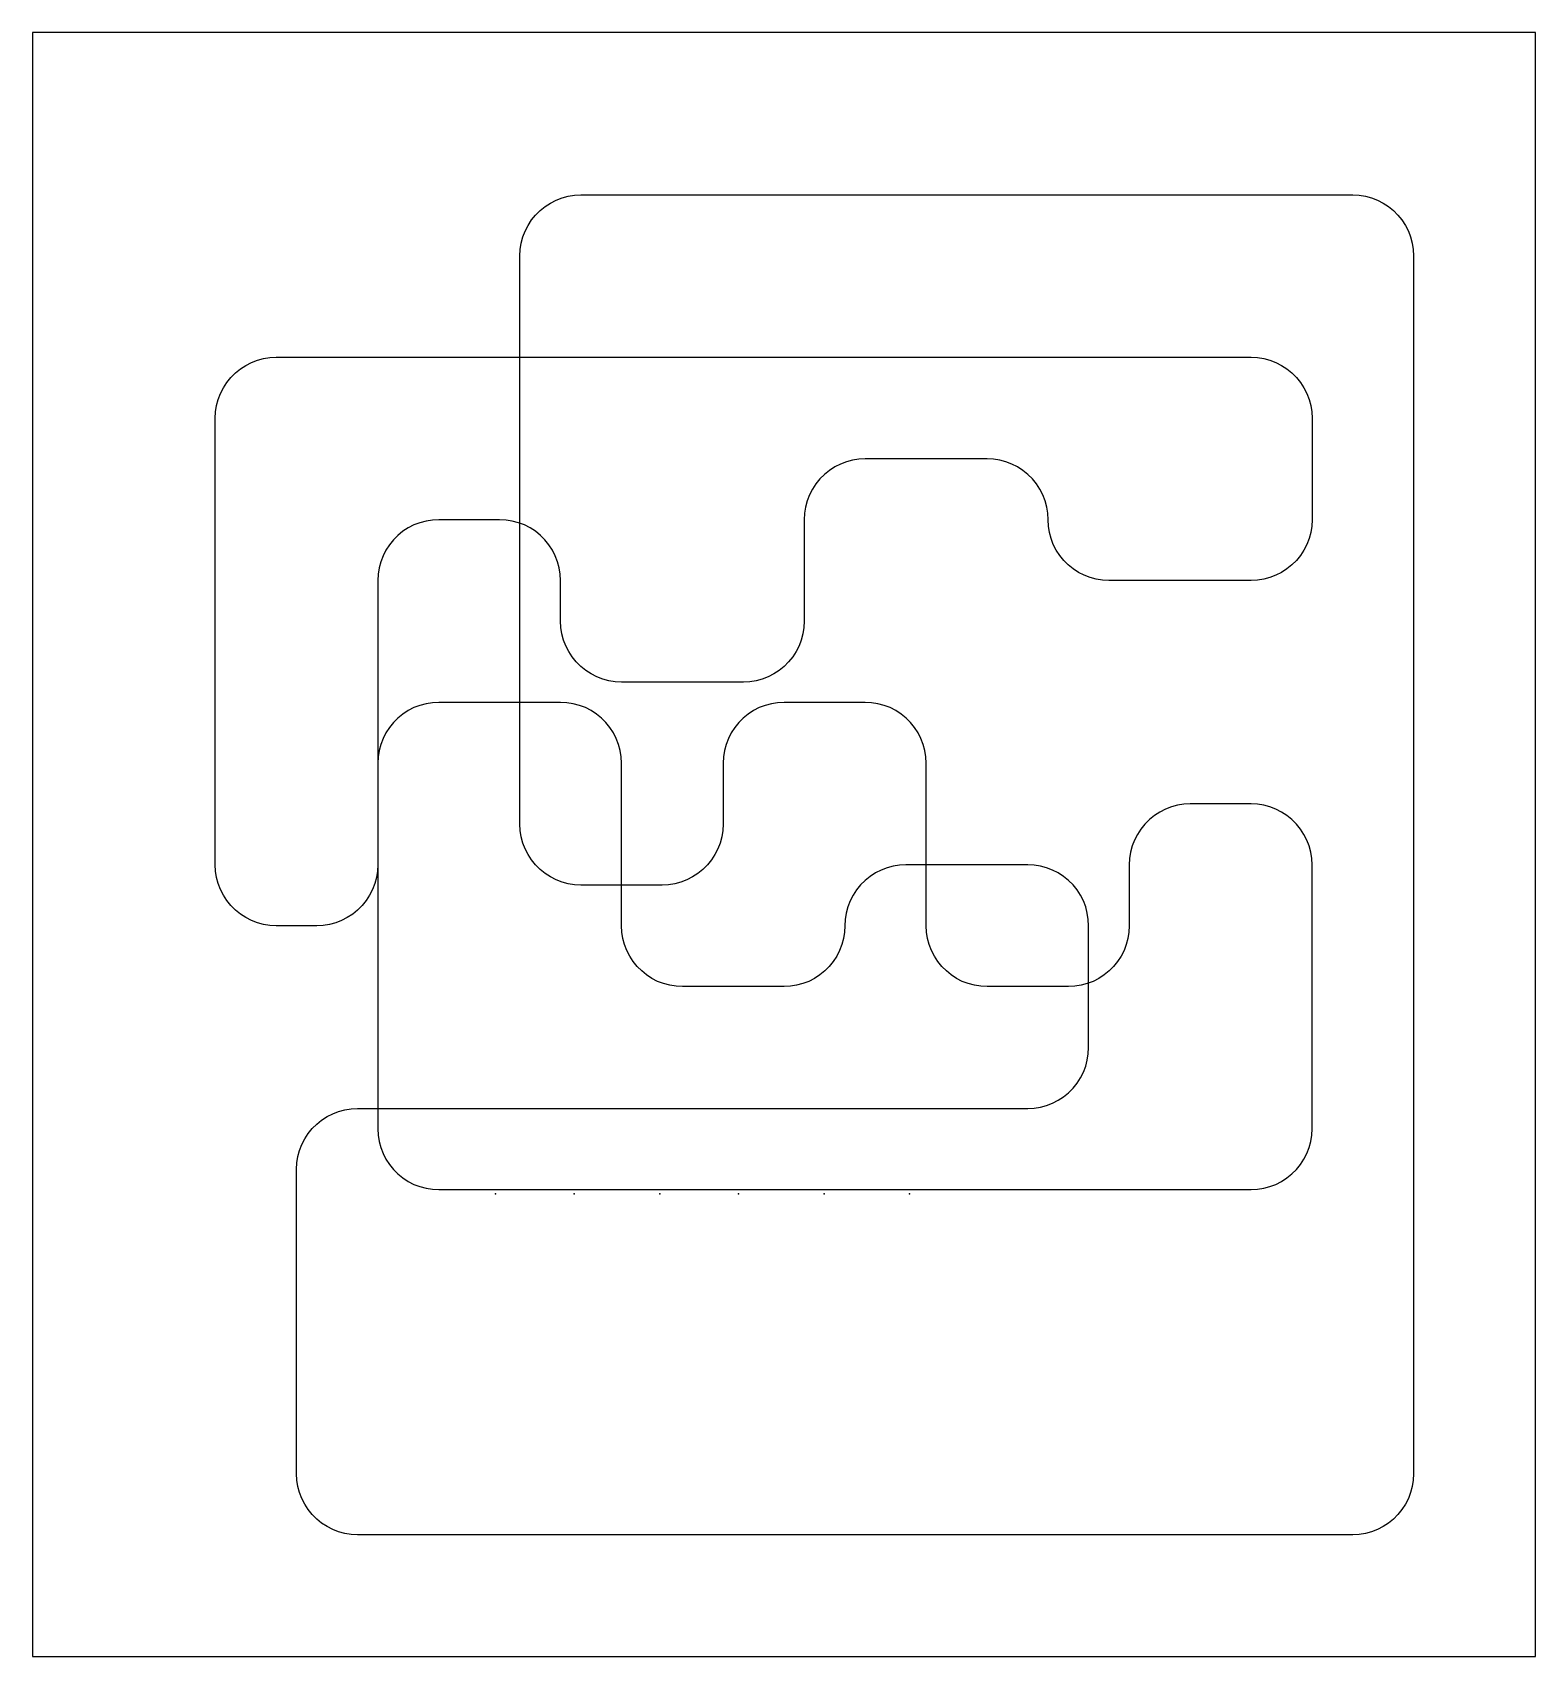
# Model space of a CAD drawing. Header units: millimetres. Extents: x 180000 to 328000, y 0 to 160000.
import ezdxf

# ---------------------------------------------------------------- set-up
doc = ezdxf.new("R2010")
doc.units = ezdxf.units.MM
for name, color, linetype in [('CVS2_GUIDES', 2, 'Continuous'), ('FLOOR', 8, 'Continuous'), ('LOWER', 4, 'Continuous'), ('MIDDLE', 30, 'Continuous'), ('UPPER', 3, 'Continuous')]:
    doc.layers.add(name, color=color, linetype=linetype)

msp = doc.modelspace()

# ---------------------------------------------------------------- linework, layer by layer
at = {"layer": 'CVS2_GUIDES'}
for p in [(225588, 45600, 470), (233353, 45600, 470), (241765, 45600, 470), (249529, 45600, 470), (257941, 45600, 470), (266353, 45600, 470)]:
    msp.add_point(p, dxfattribs=at)
at = {"layer": 'FLOOR'}
msp.add_lwpolyline([(180000, 0), (328000, 0), (328000, 160000), (180000, 160000)], close=True, dxfattribs=at)
at = {"layer": 'LOWER'}
for p, q in [((203373, 127967, 350), (204000, 128000, 350)), ((204000, 128000, 350), (204649, 128000, 351)), ((204649, 128000, 351), (205297, 128000, 352)), ((205297, 128000, 352), (205946, 128000, 355)), ((205946, 128000, 355), (206595, 128000, 359)), ((206595, 128000, 359), (207243, 128000, 364)), ((207243, 128000, 364), (207892, 128000, 370)), ((207892, 128000, 370), (208541, 128000, 377)), ((208541, 128000, 377), (209189, 128000, 385)), ((209189, 128000, 385), (209838, 128000, 395)), ((209838, 128000, 395), (210486, 128000, 405)), ((210486, 128000, 405), (211135, 128000, 416)), ((211135, 128000, 416), (211784, 128000, 428)), ((211784, 128000, 428), (212432, 128000, 442)), ((212432, 128000, 442), (213081, 128000, 456)), ((213081, 128000, 456), (213730, 128000, 471)), ((213730, 128000, 471), (214378, 128000, 487)), ((214378, 128000, 487), (215027, 128000, 504)), ((215027, 128000, 504), (215676, 128000, 521)), ((215676, 128000, 521), (216324, 128000, 540)), ((216324, 128000, 540), (216973, 128000, 559)), ((216973, 128000, 559), (217622, 128000, 580)), ((217622, 128000, 580), (218270, 128000, 601)), ((218270, 128000, 601), (218919, 128000, 623)), ((218919, 128000, 623), (219568, 128000, 646)), ((219568, 128000, 646), (220216, 128000, 669)), ((220216, 128000, 669), (220865, 128000, 693)), ((220865, 128000, 693), (221514, 128000, 718)), ((221514, 128000, 718), (222162, 128000, 744)), ((222162, 128000, 744), (222811, 128000, 771)), ((222811, 128000, 771), (223459, 128000, 798)), ((223459, 128000, 798), (224108, 128000, 826)), ((224108, 128000, 826), (224757, 128000, 854)), ((224757, 128000, 854), (225405, 128000, 883)), ((225405, 128000, 883), (226054, 128000, 913)), ((226054, 128000, 913), (226703, 128000, 944)), ((226703, 128000, 944), (227351, 128000, 975)), ((227351, 128000, 975), (228000, 128000, 1006)), ((228000, 128000, 1006), (228649, 128000, 1038)), ((228649, 128000, 1038), (229297, 128000, 1071)), ((229297, 128000, 1071), (229946, 128000, 1105)), ((229946, 128000, 1105), (230595, 128000, 1138)), ((230595, 128000, 1138), (231243, 128000, 1173)), ((231243, 128000, 1173), (231892, 128000, 1208)), ((231892, 128000, 1208), (232541, 128000, 1243)), ((232541, 128000, 1243), (233189, 128000, 1279)), ((233189, 128000, 1279), (233838, 128000, 1315)), ((233838, 128000, 1315), (234486, 128000, 1352)), ((234486, 128000, 1352), (235135, 128000, 1389)), ((235135, 128000, 1389), (235784, 128000, 1426)), ((235784, 128000, 1426), (236432, 128000, 1464)), ((236432, 128000, 1464), (237081, 128000, 1502)), ((237081, 128000, 1502), (237730, 128000, 1541)), ((237730, 128000, 1541), (238378, 128000, 1580)), ((238378, 128000, 1580), (239027, 128000, 1619)), ((239027, 128000, 1619), (239676, 128000, 1659)), ((239676, 128000, 1659), (240324, 128000, 1699)), ((240324, 128000, 1699), (240973, 128000, 1739)), ((240973, 128000, 1739), (241622, 128000, 1780)), ((241622, 128000, 1780), (242270, 128000, 1820)), ((242270, 128000, 1820), (242919, 128000, 1861)), ((242919, 128000, 1861), (243568, 128000, 1902)), ((243568, 128000, 1902), (244216, 128000, 1944)), ((244216, 128000, 1944), (244865, 128000, 1985)), ((244865, 128000, 1985), (245514, 128000, 2027)), ((245514, 128000, 2027), (246162, 128000, 2069)), ((246162, 128000, 2069), (246811, 128000, 2111)), ((246811, 128000, 2111), (247459, 128000, 2153)), ((247459, 128000, 2153), (248108, 128000, 2195)), ((248108, 128000, 2195), (248757, 128000, 2237)), ((248757, 128000, 2237), (249405, 128000, 2280)), ((249405, 128000, 2280), (250054, 128000, 2322)), ((250054, 128000, 2322), (250703, 128000, 2365)), ((250703, 128000, 2365), (251351, 128000, 2407)), ((251351, 128000, 2407), (252000, 128000, 2450)), ((199541, 126015, 350), (199985, 126459, 350)), ((199985, 126459, 350), (200473, 126854, 350)), ((200473, 126854, 350), (201000, 127196, 350)), ((201000, 127196, 350), (201560, 127481, 350)), ((201560, 127481, 350), (202146, 127706, 350)), ((202146, 127706, 350), (202753, 127869, 350)), ((202753, 127869, 350), (203373, 127967, 350)), ((198519, 124440, 350), (198804, 125000, 350)), ((198804, 125000, 350), (199146, 125527, 350)), ((199146, 125527, 350), (199541, 126015, 350)), ((198033, 122627, 350), (198131, 123247, 350)), ((198131, 123247, 350), (198294, 123854, 350)), ((198294, 123854, 350), (198519, 124440, 350)), ((198000, 122000, 350), (198033, 122627, 350)), ((198000, 121353, 350), (198000, 122000, 350)), ((198000, 120706, 350), (198000, 121353, 350)), ((198000, 120059, 350), (198000, 120706, 350)), ((198000, 119412, 350), (198000, 120059, 350)), ((198000, 118765, 350), (198000, 119412, 350)), ((198000, 118118, 350), (198000, 118765, 350)), ((198000, 117471, 350), (198000, 118118, 350)), ((198000, 116824, 350), (198000, 117471, 350)), ((198000, 116176, 350), (198000, 116824, 350)), ((198000, 115529, 350), (198000, 116176, 350)), ((198000, 114882, 350), (198000, 115529, 350)), ((198000, 114235, 350), (198000, 114882, 350)), ((198000, 113588, 350), (198000, 114235, 350)), ((198000, 112941, 350), (198000, 113588, 350)), ((198000, 112294, 350), (198000, 112941, 350)), ((198000, 111647, 350), (198000, 112294, 350)), ((198000, 111000, 350), (198000, 111647, 350)), ((198000, 110353, 350), (198000, 111000, 350)), ((198000, 109706, 350), (198000, 110353, 350)), ((198000, 109059, 350), (198000, 109706, 350)), ((198000, 108412, 350), (198000, 109059, 350)), ((198000, 107765, 350), (198000, 108412, 350)), ((198000, 107118, 350), (198000, 107765, 350)), ((198000, 106471, 350), (198000, 107118, 350)), ((198000, 105824, 350), (198000, 106471, 350)), ((198000, 105176, 350), (198000, 105824, 350)), ((198000, 104529, 350), (198000, 105176, 350)), ((198000, 103882, 350), (198000, 104529, 350)), ((198000, 103235, 350), (198000, 103882, 350)), ((198000, 102588, 350), (198000, 103235, 350)), ((198000, 101941, 350), (198000, 102588, 350)), ((198000, 101294, 350), (198000, 101941, 350)), ((198000, 100647, 350), (198000, 101294, 350)), ((198000, 100000, 350), (198000, 100647, 350)), ((198000, 99353, 350), (198000, 100000, 350)), ((198000, 98706, 350), (198000, 99353, 350)), ((198000, 98059, 350), (198000, 98706, 350)), ((198000, 97412, 350), (198000, 98059, 350)), ((198000, 96765, 350), (198000, 97412, 350)), ((198000, 96118, 350), (198000, 96765, 350)), ((198000, 95471, 350), (198000, 96118, 350)), ((198000, 94824, 350), (198000, 95471, 350)), ((198000, 94176, 350), (198000, 94824, 350)), ((198000, 93529, 350), (198000, 94176, 350)), ((198000, 92882, 350), (198000, 93529, 350)), ((198000, 92235, 350), (198000, 92882, 350)), ((216473, 92854, 350), (215985, 92459, 350)), ((217000, 93196, 350), (216473, 92854, 350)), ((217560, 93481, 350), (217000, 93196, 350)), ((218146, 93706, 350), (217560, 93481, 350)), ((218753, 93869, 350), (218146, 93706, 350)), ((219373, 93967, 350), (218753, 93869, 350)), ((220000, 94000, 350), (219373, 93967, 350)), ((220632, 94000, 350), (220000, 94000, 350)), ((221263, 94000, 350), (220632, 94000, 350)), ((221895, 94000, 350), (221263, 94000, 350)), ((222526, 94000, 350), (221895, 94000, 350)), ((223158, 94000, 350), (222526, 94000, 350)), ((223789, 94000, 350), (223158, 94000, 350)), ((224421, 94000, 350), (223789, 94000, 350)), ((225053, 94000, 350), (224421, 94000, 350)), ((225684, 94000, 350), (225053, 94000, 350)), ((226316, 94000, 350), (225684, 94000, 350)), ((226947, 94000, 350), (226316, 94000, 350)), ((227579, 94000, 350), (226947, 94000, 350)), ((228211, 94000, 350), (227579, 94000, 350)), ((228842, 94000, 350), (228211, 94000, 350)), ((229474, 94000, 350), (228842, 94000, 350)), ((230105, 94000, 350), (229474, 94000, 350)), ((230737, 94000, 350), (230105, 94000, 350)), ((231368, 94000, 350), (230737, 94000, 350)), ((232000, 94000, 350), (231368, 94000, 350)), ((232627, 93967, 350), (232000, 94000, 350)), ((233247, 93869, 350), (232627, 93967, 350)), ((233854, 93706, 350), (233247, 93869, 350)), ((234440, 93481, 350), (233854, 93706, 350)), ((235000, 93196, 350), (234440, 93481, 350)), ((235527, 92854, 350), (235000, 93196, 350)), ((236015, 92459, 350), (235527, 92854, 350)), ((198000, 91588, 350), (198000, 92235, 350)), ((198000, 90941, 350), (198000, 91588, 350)), ((215146, 91527, 350), (214804, 91000, 350)), ((215541, 92015, 350), (215146, 91527, 350)), ((215985, 92459, 350), (215541, 92015, 350)), ((236459, 92015, 350), (236015, 92459, 350)), ((236854, 91527, 350), (236459, 92015, 350)), ((237196, 91000, 350), (236854, 91527, 350)), ((198000, 90294, 350), (198000, 90941, 350)), ((198000, 89647, 350), (198000, 90294, 350)), ((198000, 89000, 350), (198000, 89647, 350)), ((214294, 89854, 350), (214131, 89247, 350)), ((214519, 90440, 350), (214294, 89854, 350)), ((214804, 91000, 350), (214519, 90440, 350)), ((237481, 90440, 350), (237196, 91000, 350)), ((237706, 89854, 350), (237481, 90440, 350)), ((237869, 89247, 350), (237706, 89854, 350)), ((198000, 88353, 350), (198000, 89000, 350)), ((198000, 87706, 350), (198000, 88353, 350)), ((214033, 88627, 350), (214000, 88000, 350)), ((214000, 88000, 350), (214000, 87375, 350)), ((214131, 89247, 350), (214033, 88627, 350)), ((237967, 88627, 350), (237869, 89247, 350)), ((238000, 88000, 350), (237967, 88627, 350)), ((238000, 87360, 350), (238000, 88000, 350)), ((198000, 87059, 350), (198000, 87706, 350)), ((198000, 86412, 350), (198000, 87059, 350)), ((198000, 85765, 350), (198000, 86412, 350)), ((214000, 87375, 350), (214000, 86750, 350)), ((214000, 86750, 350), (214000, 86125, 350)), ((238000, 86720, 350), (238000, 87360, 350)), ((238000, 86080, 350), (238000, 86720, 350)), ((198000, 85118, 350), (198000, 85765, 350)), ((198000, 84471, 350), (198000, 85118, 350)), ((214000, 86125, 350), (214000, 85500, 350)), ((214000, 85500, 350), (214000, 84875, 350)), ((214000, 84875, 350), (214000, 84250, 350)), ((238000, 85440, 350), (238000, 86080, 350)), ((238000, 84800, 350), (238000, 85440, 350)), ((238000, 84160, 350), (238000, 84800, 350)), ((198000, 83824, 350), (198000, 84471, 350)), ((198000, 83176, 350), (198000, 83824, 350)), ((214000, 84250, 350), (214000, 83625, 350)), ((214000, 83625, 350), (214000, 83000, 350)), ((238000, 83520, 350), (238000, 84160, 350)), ((238000, 82880, 350), (238000, 83520, 350)), ((198000, 82529, 350), (198000, 83176, 350)), ((198000, 81882, 350), (198000, 82529, 350)), ((198000, 81235, 350), (198000, 81882, 350)), ((214000, 83000, 350), (214000, 82375, 350)), ((214000, 82375, 350), (214000, 81750, 350)), ((214000, 81750, 350), (214000, 81125, 350)), ((238000, 82240, 350), (238000, 82880, 350)), ((238000, 81600, 350), (238000, 82240, 350)), ((238000, 80960, 350), (238000, 81600, 350)), ((198000, 80588, 350), (198000, 81235, 350)), ((198000, 79941, 350), (198000, 80588, 350)), ((214000, 81125, 350), (214000, 80500, 350)), ((214000, 80500, 350), (214000, 79875, 350)), ((238000, 80320, 350), (238000, 80960, 350)), ((238000, 79680, 350), (238000, 80320, 350)), ((198000, 79294, 350), (198000, 79941, 350)), ((198000, 78647, 350), (198000, 79294, 350)), ((198000, 78000, 350), (198000, 78647, 350)), ((214000, 79875, 350), (214000, 79250, 350)), ((214000, 79250, 350), (214000, 78625, 350)), ((214000, 78625, 350), (214000, 78000, 350)), ((238000, 79040, 350), (238000, 79680, 350)), ((238000, 78400, 350), (238000, 79040, 350)), ((238000, 77760, 350), (238000, 78400, 350)), ((198033, 77373, 350), (198000, 78000, 350)), ((198131, 76753, 350), (198033, 77373, 350)), ((213967, 77373, 350), (213869, 76753, 350)), ((214000, 78000, 350), (213967, 77373, 350)), ((238000, 77120, 350), (238000, 77760, 350)), ((238000, 76480, 350), (238000, 77120, 350)), ((262473, 76854, 350), (261985, 76459, 350)), ((263000, 77196, 350), (262473, 76854, 350)), ((263560, 77481, 350), (263000, 77196, 350)), ((264146, 77706, 350), (263560, 77481, 350)), ((264753, 77869, 350), (264146, 77706, 350)), ((265373, 77967, 350), (264753, 77869, 350)), ((266000, 78000, 350), (265373, 77967, 350)), ((266632, 78000, 350), (266000, 78000, 350)), ((267263, 78000, 350), (266632, 78000, 350)), ((267895, 78000, 350), (267263, 78000, 350)), ((268526, 78000, 350), (267895, 78000, 350)), ((269158, 78000, 350), (268526, 78000, 350)), ((269789, 78000, 350), (269158, 78000, 350)), ((270421, 78000, 350), (269789, 78000, 350)), ((271053, 78000, 350), (270421, 78000, 350)), ((271684, 78000, 350), (271053, 78000, 350)), ((272316, 78000, 350), (271684, 78000, 350)), ((272947, 78000, 350), (272316, 78000, 350)), ((273579, 78000, 350), (272947, 78000, 350)), ((274211, 78000, 350), (273579, 78000, 350)), ((274842, 78000, 350), (274211, 78000, 350)), ((275474, 78000, 350), (274842, 78000, 350)), ((276105, 78000, 350), (275474, 78000, 350)), ((276737, 78000, 350), (276105, 78000, 350)), ((277368, 78000, 350), (276737, 78000, 350)), ((278000, 78000, 350), (277368, 78000, 350)), ((278627, 77967, 350), (278000, 78000, 350)), ((279247, 77869, 350), (278627, 77967, 350)), ((279854, 77706, 350), (279247, 77869, 350)), ((280440, 77481, 350), (279854, 77706, 350)), ((281000, 77196, 350), (280440, 77481, 350)), ((281527, 76854, 350), (281000, 77196, 350)), ((282015, 76459, 350), (281527, 76854, 350)), ((316000, 77676, 2433), (316000, 77027, 2399)), ((316000, 77027, 2399), (316000, 76378, 2365)), ((198294, 76146, 350), (198131, 76753, 350)), ((198519, 75560, 350), (198294, 76146, 350)), ((198804, 75000, 350), (198519, 75560, 350)), ((213481, 75560, 350), (213196, 75000, 350)), ((213706, 76146, 350), (213481, 75560, 350)), ((213869, 76753, 350), (213706, 76146, 350)), ((238000, 75840, 350), (238000, 76480, 350)), ((238000, 75200, 350), (238000, 75840, 350)), ((238000, 74560, 350), (238000, 75200, 350)), ((261146, 75527, 350), (260804, 75000, 350)), ((261541, 76015, 350), (261146, 75527, 350)), ((261985, 76459, 350), (261541, 76015, 350)), ((282459, 76015, 350), (282015, 76459, 350)), ((282854, 75527, 350), (282459, 76015, 350)), ((283196, 75000, 350), (282854, 75527, 350)), ((316000, 76378, 2365), (316000, 75730, 2331)), ((316000, 75730, 2331), (316000, 75081, 2297)), ((199146, 74473, 350), (198804, 75000, 350)), ((199541, 73985, 350), (199146, 74473, 350)), ((199985, 73541, 350), (199541, 73985, 350)), ((212459, 73985, 350), (212015, 73541, 350)), ((212854, 74473, 350), (212459, 73985, 350)), ((213196, 75000, 350), (212854, 74473, 350)), ((238000, 73920, 350), (238000, 74560, 350)), ((238000, 73280, 350), (238000, 73920, 350)), ((260294, 73854, 350), (260131, 73247, 350)), ((260519, 74440, 350), (260294, 73854, 350)), ((260804, 75000, 350), (260519, 74440, 350)), ((283481, 74440, 350), (283196, 75000, 350)), ((283706, 73854, 350), (283481, 74440, 350)), ((283869, 73247, 350), (283706, 73854, 350)), ((316000, 75081, 2297), (316000, 74432, 2263)), ((316000, 74432, 2263), (316000, 73784, 2229)), ((316000, 73784, 2229), (316000, 73135, 2195)), ((200473, 73146, 350), (199985, 73541, 350)), ((201000, 72804, 350), (200473, 73146, 350)), ((201560, 72519, 350), (201000, 72804, 350)), ((202146, 72294, 350), (201560, 72519, 350)), ((202753, 72131, 350), (202146, 72294, 350)), ((203373, 72033, 350), (202753, 72131, 350)), ((204000, 72000, 350), (203373, 72033, 350)), ((204571, 72000, 350), (204000, 72000, 350)), ((205143, 72000, 350), (204571, 72000, 350)), ((205714, 72000, 350), (205143, 72000, 350)), ((206286, 72000, 350), (205714, 72000, 350)), ((206857, 72000, 350), (206286, 72000, 350)), ((207429, 72000, 350), (206857, 72000, 350)), ((208000, 72000, 350), (207429, 72000, 350)), ((208627, 72033, 350), (208000, 72000, 350)), ((209247, 72131, 350), (208627, 72033, 350)), ((209854, 72294, 350), (209247, 72131, 350)), ((210440, 72519, 350), (209854, 72294, 350)), ((211000, 72804, 350), (210440, 72519, 350)), ((211527, 73146, 350), (211000, 72804, 350)), ((212015, 73541, 350), (211527, 73146, 350)), ((238000, 72640, 350), (238000, 73280, 350)), ((238000, 72000, 350), (238000, 72640, 350)), ((238033, 71373, 350), (238000, 72000, 350)), ((260000, 72000, 350), (259967, 71373, 350)), ((260033, 72627, 350), (260000, 72000, 350)), ((260131, 73247, 350), (260033, 72627, 350)), ((283967, 72627, 350), (283869, 73247, 350)), ((284000, 72000, 350), (283967, 72627, 350)), ((284000, 71368, 350), (284000, 72000, 350)), ((316000, 73135, 2195), (316000, 72486, 2161)), ((316000, 72486, 2161), (316000, 71838, 2128)), ((238131, 70753, 350), (238033, 71373, 350)), ((238294, 70146, 350), (238131, 70753, 350)), ((259869, 70753, 350), (259706, 70146, 350)), ((259967, 71373, 350), (259869, 70753, 350)), ((284000, 70737, 350), (284000, 71368, 350)), ((284000, 70105, 350), (284000, 70737, 350)), ((316000, 71838, 2128), (316000, 71189, 2094)), ((316000, 71189, 2094), (316000, 70541, 2060)), ((316000, 70541, 2060), (316000, 69892, 2027)), ((238519, 69560, 350), (238294, 70146, 350)), ((238804, 69000, 350), (238519, 69560, 350)), ((239146, 68473, 350), (238804, 69000, 350)), ((259196, 69000, 350), (258854, 68473, 350)), ((259481, 69560, 350), (259196, 69000, 350)), ((259706, 70146, 350), (259481, 69560, 350)), ((284000, 69474, 350), (284000, 70105, 350)), ((284000, 68842, 350), (284000, 69474, 350)), ((284000, 68211, 350), (284000, 68842, 350)), ((316000, 69892, 2027), (316000, 69243, 1994)), ((316000, 69243, 1994), (316000, 68595, 1960)), ((239541, 67985, 350), (239146, 68473, 350)), ((239985, 67541, 350), (239541, 67985, 350)), ((240473, 67146, 350), (239985, 67541, 350)), ((258015, 67541, 350), (257527, 67146, 350)), ((258459, 67985, 350), (258015, 67541, 350)), ((258854, 68473, 350), (258459, 67985, 350)), ((284000, 67579, 350), (284000, 68211, 350)), ((284000, 66947, 350), (284000, 67579, 350)), ((316000, 68595, 1960), (316000, 67946, 1927)), ((316000, 67946, 1927), (316000, 67297, 1894)), ((316000, 67297, 1894), (316000, 66649, 1861)), ((241000, 66804, 350), (240473, 67146, 350)), ((241560, 66519, 350), (241000, 66804, 350)), ((242146, 66294, 350), (241560, 66519, 350)), ((242753, 66131, 350), (242146, 66294, 350)), ((243373, 66033, 350), (242753, 66131, 350)), ((244000, 66000, 350), (243373, 66033, 350)), ((244625, 66000, 350), (244000, 66000, 350)), ((245250, 66000, 350), (244625, 66000, 350)), ((245875, 66000, 350), (245250, 66000, 350)), ((246500, 66000, 350), (245875, 66000, 350)), ((247125, 66000, 350), (246500, 66000, 350)), ((247750, 66000, 350), (247125, 66000, 350)), ((248375, 66000, 350), (247750, 66000, 350)), ((249000, 66000, 350), (248375, 66000, 350)), ((249625, 66000, 350), (249000, 66000, 350)), ((250250, 66000, 350), (249625, 66000, 350)), ((250875, 66000, 350), (250250, 66000, 350)), ((251500, 66000, 350), (250875, 66000, 350)), ((252125, 66000, 350), (251500, 66000, 350)), ((252750, 66000, 350), (252125, 66000, 350)), ((253375, 66000, 350), (252750, 66000, 350)), ((254000, 66000, 350), (253375, 66000, 350)), ((254627, 66033, 350), (254000, 66000, 350)), ((255247, 66131, 350), (254627, 66033, 350)), ((255854, 66294, 350), (255247, 66131, 350)), ((256440, 66519, 350), (255854, 66294, 350)), ((257000, 66804, 350), (256440, 66519, 350)), ((257527, 67146, 350), (257000, 66804, 350)), ((284000, 66316, 350), (284000, 66947, 350)), ((284000, 65684, 350), (284000, 66316, 350)), ((284000, 65053, 350), (284000, 65684, 350)), ((316000, 66649, 1861), (316000, 66000, 1828)), ((316000, 66000, 1828), (316000, 65351, 1796)), ((284000, 64421, 350), (284000, 65053, 350)), ((284000, 63789, 350), (284000, 64421, 350)), ((316000, 65351, 1796), (316000, 64703, 1763)), ((316000, 64703, 1763), (316000, 64054, 1731)), ((316000, 64054, 1731), (316000, 63405, 1699)), ((284000, 63158, 350), (284000, 63789, 350)), ((284000, 62526, 350), (284000, 63158, 350)), ((284000, 61895, 350), (284000, 62526, 350)), ((316000, 63405, 1699), (316000, 62757, 1667)), ((316000, 62757, 1667), (316000, 62108, 1635)), ((284000, 61263, 350), (284000, 61895, 350)), ((284000, 60632, 350), (284000, 61263, 350)), ((316000, 62108, 1635), (316000, 61459, 1604)), ((316000, 61459, 1604), (316000, 60811, 1572)), ((316000, 60811, 1572), (316000, 60162, 1541)), ((283869, 58753, 350), (283967, 59373, 350)), ((283967, 59373, 350), (284000, 60000, 350)), ((284000, 60000, 350), (284000, 60632, 350)), ((316000, 60162, 1541), (316000, 59514, 1510)), ((316000, 59514, 1510), (316000, 58865, 1479)), ((283481, 57560, 350), (283706, 58146, 350)), ((283706, 58146, 350), (283869, 58753, 350)), ((316000, 58865, 1479), (316000, 58216, 1449)), ((316000, 58216, 1449), (316000, 57568, 1419)), ((282459, 55985, 350), (282854, 56473, 350)), ((282854, 56473, 350), (283196, 57000, 350)), ((283196, 57000, 350), (283481, 57560, 350)), ((316000, 57568, 1419), (316000, 56919, 1389)), ((316000, 56919, 1389), (316000, 56270, 1359)), ((316000, 56270, 1359), (316000, 55622, 1330)), ((279854, 54294, 350), (280440, 54519, 350)), ((280440, 54519, 350), (281000, 54804, 350)), ((281000, 54804, 350), (281527, 55146, 350)), ((281527, 55146, 350), (282015, 55541, 350)), ((282015, 55541, 350), (282459, 55985, 350)), ((316000, 55622, 1330), (316000, 54973, 1300)), ((316000, 54973, 1300), (316000, 54324, 1272)), ((207985, 52459, 350), (208473, 52854, 350)), ((208473, 52854, 350), (209000, 53196, 350)), ((209000, 53196, 350), (209560, 53481, 350)), ((209560, 53481, 350), (210146, 53706, 350)), ((210146, 53706, 350), (210753, 53869, 350)), ((210753, 53869, 350), (211373, 53967, 350)), ((211373, 53967, 350), (212000, 54000, 350)), ((212000, 54000, 350), (212647, 54000, 350)), ((212647, 54000, 350), (213294, 54000, 350)), ((213294, 54000, 350), (213941, 54000, 350)), ((213941, 54000, 350), (214588, 54000, 350)), ((214588, 54000, 350), (215235, 54000, 350)), ((215235, 54000, 350), (215882, 54000, 350)), ((215882, 54000, 350), (216529, 54000, 350)), ((216529, 54000, 350), (217176, 54000, 350)), ((217176, 54000, 350), (217824, 54000, 350)), ((217824, 54000, 350), (218471, 54000, 350)), ((218471, 54000, 350), (219118, 54000, 350)), ((219118, 54000, 350), (219765, 54000, 350)), ((219765, 54000, 350), (220412, 54000, 350)), ((220412, 54000, 350), (221059, 54000, 350)), ((221059, 54000, 350), (221706, 54000, 350)), ((221706, 54000, 350), (222353, 54000, 350)), ((222353, 54000, 350), (223000, 54000, 350)), ((223000, 54000, 350), (223647, 54000, 350)), ((223647, 54000, 350), (224294, 54000, 350)), ((224294, 54000, 350), (224941, 54000, 350)), ((224941, 54000, 350), (225588, 54000, 350)), ((225588, 54000, 350), (226235, 54000, 350)), ((226235, 54000, 350), (226882, 54000, 350)), ((226882, 54000, 350), (227529, 54000, 350)), ((227529, 54000, 350), (228176, 54000, 350)), ((228176, 54000, 350), (228824, 54000, 350)), ((228824, 54000, 350), (229471, 54000, 350)), ((229471, 54000, 350), (230118, 54000, 350)), ((230118, 54000, 350), (230765, 54000, 350)), ((230765, 54000, 350), (231412, 54000, 350)), ((231412, 54000, 350), (232059, 54000, 350)), ((232059, 54000, 350), (232706, 54000, 350)), ((232706, 54000, 350), (233353, 54000, 350)), ((233353, 54000, 350), (234000, 54000, 350)), ((234000, 54000, 350), (234647, 54000, 350)), ((234647, 54000, 350), (235294, 54000, 350)), ((235294, 54000, 350), (235941, 54000, 350)), ((235941, 54000, 350), (236588, 54000, 350)), ((236588, 54000, 350), (237235, 54000, 350)), ((237235, 54000, 350), (237882, 54000, 350)), ((237882, 54000, 350), (238529, 54000, 350)), ((238529, 54000, 350), (239176, 54000, 350)), ((239176, 54000, 350), (239824, 54000, 350)), ((239824, 54000, 350), (240471, 54000, 350)), ((240471, 54000, 350), (241118, 54000, 350)), ((241118, 54000, 350), (241765, 54000, 350)), ((241765, 54000, 350), (242412, 54000, 350)), ((242412, 54000, 350), (243059, 54000, 350)), ((243059, 54000, 350), (243706, 54000, 350)), ((243706, 54000, 350), (244353, 54000, 350)), ((244353, 54000, 350), (245000, 54000, 350)), ((245000, 54000, 350), (245647, 54000, 350)), ((245647, 54000, 350), (246294, 54000, 350)), ((246294, 54000, 350), (246941, 54000, 350)), ((246941, 54000, 350), (247588, 54000, 350)), ((247588, 54000, 350), (248235, 54000, 350)), ((248235, 54000, 350), (248882, 54000, 350)), ((248882, 54000, 350), (249529, 54000, 350)), ((249529, 54000, 350), (250176, 54000, 350)), ((250176, 54000, 350), (250824, 54000, 350)), ((250824, 54000, 350), (251471, 54000, 350)), ((251471, 54000, 350), (252118, 54000, 350)), ((252118, 54000, 350), (252765, 54000, 350)), ((252765, 54000, 350), (253412, 54000, 350)), ((253412, 54000, 350), (254059, 54000, 350)), ((254059, 54000, 350), (254706, 54000, 350)), ((254706, 54000, 350), (255353, 54000, 350)), ((255353, 54000, 350), (256000, 54000, 350)), ((256000, 54000, 350), (256647, 54000, 350)), ((256647, 54000, 350), (257294, 54000, 350)), ((257294, 54000, 350), (257941, 54000, 350)), ((257941, 54000, 350), (258588, 54000, 350)), ((258588, 54000, 350), (259235, 54000, 350)), ((259235, 54000, 350), (259882, 54000, 350)), ((259882, 54000, 350), (260529, 54000, 350)), ((260529, 54000, 350), (261176, 54000, 350)), ((261176, 54000, 350), (261824, 54000, 350)), ((261824, 54000, 350), (262471, 54000, 350)), ((262471, 54000, 350), (263118, 54000, 350)), ((263118, 54000, 350), (263765, 54000, 350)), ((263765, 54000, 350), (264412, 54000, 350)), ((264412, 54000, 350), (265059, 54000, 350)), ((265059, 54000, 350), (265706, 54000, 350)), ((265706, 54000, 350), (266353, 54000, 350)), ((266353, 54000, 350), (267000, 54000, 350)), ((267000, 54000, 350), (267647, 54000, 350)), ((267647, 54000, 350), (268294, 54000, 350)), ((268294, 54000, 350), (268941, 54000, 350)), ((268941, 54000, 350), (269588, 54000, 350)), ((269588, 54000, 350), (270235, 54000, 350)), ((270235, 54000, 350), (270882, 54000, 350)), ((270882, 54000, 350), (271529, 54000, 350)), ((271529, 54000, 350), (272176, 54000, 350)), ((272176, 54000, 350), (272824, 54000, 350)), ((272824, 54000, 350), (273471, 54000, 350)), ((273471, 54000, 350), (274118, 54000, 350)), ((274118, 54000, 350), (274765, 54000, 350)), ((274765, 54000, 350), (275412, 54000, 350)), ((275412, 54000, 350), (276059, 54000, 350)), ((276059, 54000, 350), (276706, 54000, 350)), ((276706, 54000, 350), (277353, 54000, 350)), ((277353, 54000, 350), (278000, 54000, 350)), ((278000, 54000, 350), (278627, 54033, 350)), ((278627, 54033, 350), (279247, 54131, 350)), ((279247, 54131, 350), (279854, 54294, 350)), ((316000, 54324, 1272), (316000, 53676, 1243)), ((316000, 53676, 1243), (316000, 53027, 1215)), ((316000, 53027, 1215), (316000, 52378, 1187)), ((206804, 51000, 350), (207146, 51527, 350)), ((207146, 51527, 350), (207541, 52015, 350)), ((207541, 52015, 350), (207985, 52459, 350)), ((316000, 52378, 1187), (316000, 51730, 1159)), ((316000, 51730, 1159), (316000, 51081, 1132)), ((206131, 49247, 350), (206294, 49854, 350)), ((206294, 49854, 350), (206519, 50440, 350)), ((206519, 50440, 350), (206804, 51000, 350)), ((316000, 51081, 1132), (316000, 50432, 1105)), ((316000, 50432, 1105), (316000, 49784, 1078)), ((316000, 49784, 1078), (316000, 49135, 1052)), ((206000, 48000, 350), (206033, 48627, 350)), ((206000, 47362, 350), (206000, 48000, 350)), ((206033, 48627, 350), (206131, 49247, 350)), ((316000, 49135, 1052), (316000, 48486, 1026)), ((316000, 48486, 1026), (316000, 47838, 1000)), ((206000, 46723, 350), (206000, 47362, 350)), ((206000, 46085, 350), (206000, 46723, 350)), ((316000, 47838, 1000), (316000, 47189, 975)), ((316000, 47189, 975), (316000, 46541, 950)), ((316000, 46541, 950), (316000, 45892, 925)), ((206000, 45447, 350), (206000, 46085, 350)), ((206000, 44809, 350), (206000, 45447, 350)), ((206000, 44170, 350), (206000, 44809, 350)), ((316000, 45892, 925), (316000, 45243, 901)), ((316000, 45243, 901), (316000, 44595, 877)), ((206000, 43532, 350), (206000, 44170, 350)), ((206000, 42894, 350), (206000, 43532, 350)), ((316000, 44595, 877), (316000, 43946, 854)), ((316000, 43946, 854), (316000, 43297, 831)), ((316000, 43297, 831), (316000, 42649, 809)), ((206000, 42255, 350), (206000, 42894, 350)), ((206000, 41617, 350), (206000, 42255, 350)), ((206000, 40979, 350), (206000, 41617, 350)), ((316000, 42649, 809), (316000, 42000, 787)), ((316000, 42000, 787), (316000, 41351, 765)), ((206000, 40340, 350), (206000, 40979, 350)), ((206000, 39702, 350), (206000, 40340, 350)), ((316000, 41351, 765), (316000, 40703, 744)), ((316000, 40703, 744), (316000, 40054, 723)), ((316000, 40054, 723), (316000, 39405, 703)), ((206000, 39064, 350), (206000, 39702, 350)), ((206000, 38426, 350), (206000, 39064, 350)), ((206000, 37787, 350), (206000, 38426, 350)), ((316000, 39405, 703), (316000, 38757, 684)), ((316000, 38757, 684), (316000, 38108, 664)), ((206000, 37149, 350), (206000, 37787, 350)), ((206000, 36511, 350), (206000, 37149, 350)), ((316000, 38108, 664), (316000, 37459, 646)), ((316000, 37459, 646), (316000, 36811, 627)), ((316000, 36811, 627), (316000, 36162, 610)), ((206000, 35872, 350), (206000, 36511, 350)), ((206000, 35234, 350), (206000, 35872, 350)), ((206000, 34596, 350), (206000, 35234, 350)), ((316000, 36162, 610), (316000, 35514, 592)), ((316000, 35514, 592), (316000, 34865, 576)), ((206000, 33957, 350), (206000, 34596, 350)), ((206000, 33319, 350), (206000, 33957, 350)), ((316000, 34865, 576), (316000, 34216, 559)), ((316000, 34216, 559), (316000, 33568, 544)), ((206000, 32681, 350), (206000, 33319, 350)), ((206000, 32043, 350), (206000, 32681, 350)), ((206000, 31404, 350), (206000, 32043, 350)), ((316000, 33568, 544), (316000, 32919, 529)), ((316000, 32919, 529), (316000, 32270, 514)), ((316000, 32270, 514), (316000, 31622, 500)), ((206000, 30766, 350), (206000, 31404, 350)), ((206000, 30128, 350), (206000, 30766, 350)), ((316000, 31622, 500), (316000, 30973, 487)), ((316000, 30973, 487), (316000, 30324, 474)), ((206000, 29489, 350), (206000, 30128, 350)), ((206000, 28851, 350), (206000, 29489, 350)), ((206000, 28213, 350), (206000, 28851, 350)), ((316000, 30324, 474), (316000, 29676, 462)), ((316000, 29676, 462), (316000, 29027, 450)), ((316000, 29027, 450), (316000, 28378, 439)), ((206000, 27574, 350), (206000, 28213, 350)), ((206000, 26936, 350), (206000, 27574, 350)), ((316000, 28378, 439), (316000, 27730, 428)), ((316000, 27730, 428), (316000, 27081, 419)), ((206000, 26298, 350), (206000, 26936, 350)), ((206000, 25660, 350), (206000, 26298, 350)), ((206000, 25021, 350), (206000, 25660, 350)), ((316000, 27081, 419), (316000, 26432, 409)), ((316000, 26432, 409), (316000, 25784, 401)), ((316000, 25784, 401), (316000, 25135, 393)), ((206000, 24383, 350), (206000, 25021, 350)), ((206000, 23745, 350), (206000, 24383, 350)), ((316000, 25135, 393), (316000, 24486, 385)), ((316000, 24486, 385), (316000, 23838, 379)), ((206000, 23106, 350), (206000, 23745, 350)), ((206000, 22468, 350), (206000, 23106, 350)), ((206000, 21830, 350), (206000, 22468, 350)), ((316000, 23838, 379), (316000, 23189, 373)), ((316000, 23189, 373), (316000, 22541, 368)), ((316000, 22541, 368), (316000, 21892, 363)), ((206000, 21191, 350), (206000, 21830, 350)), ((206000, 20553, 350), (206000, 21191, 350)), ((316000, 21892, 363), (316000, 21243, 359)), ((316000, 21243, 359), (316000, 20595, 356)), ((206000, 19915, 350), (206000, 20553, 350)), ((206000, 19277, 350), (206000, 19915, 350)), ((206000, 18638, 350), (206000, 19277, 350)), ((316000, 20595, 356), (316000, 19946, 353)), ((316000, 19946, 353), (316000, 19297, 351)), ((316000, 19297, 351), (316000, 18649, 350)), ((206000, 18000, 350), (206000, 18638, 350)), ((206033, 17373, 350), (206000, 18000, 350)), ((316000, 18000, 350), (315967, 17373, 350)), ((316000, 18649, 350), (316000, 18000, 350)), ((206131, 16753, 350), (206033, 17373, 350)), ((206294, 16146, 350), (206131, 16753, 350)), ((206519, 15560, 350), (206294, 16146, 350)), ((315706, 16146, 350), (315481, 15560, 350)), ((315869, 16753, 350), (315706, 16146, 350)), ((315967, 17373, 350), (315869, 16753, 350)), ((206804, 15000, 350), (206519, 15560, 350)), ((207146, 14473, 350), (206804, 15000, 350)), ((207541, 13985, 350), (207146, 14473, 350)), ((314854, 14473, 350), (314459, 13985, 350)), ((315196, 15000, 350), (314854, 14473, 350)), ((315481, 15560, 350), (315196, 15000, 350)), ((207985, 13541, 350), (207541, 13985, 350)), ((208473, 13146, 350), (207985, 13541, 350)), ((209000, 12804, 350), (208473, 13146, 350)), ((209560, 12519, 350), (209000, 12804, 350)), ((313000, 12804, 350), (312440, 12519, 350)), ((313527, 13146, 350), (313000, 12804, 350)), ((314015, 13541, 350), (313527, 13146, 350)), ((314459, 13985, 350), (314015, 13541, 350)), ((210146, 12294, 350), (209560, 12519, 350)), ((210753, 12131, 350), (210146, 12294, 350)), ((211373, 12033, 350), (210753, 12131, 350)), ((212000, 12000, 350), (211373, 12033, 350)), ((212649, 12000, 350), (212000, 12000, 350)), ((213298, 12000, 350), (212649, 12000, 350)), ((213947, 12000, 350), (213298, 12000, 350)), ((214596, 12000, 350), (213947, 12000, 350)), ((215245, 12000, 350), (214596, 12000, 350)), ((215894, 12000, 350), (215245, 12000, 350)), ((216543, 12000, 350), (215894, 12000, 350)), ((217192, 12000, 350), (216543, 12000, 350)), ((217841, 12000, 350), (217192, 12000, 350)), ((218490, 12000, 350), (217841, 12000, 350)), ((219139, 12000, 350), (218490, 12000, 350)), ((219788, 12000, 350), (219139, 12000, 350)), ((220437, 12000, 350), (219788, 12000, 350)), ((221086, 12000, 350), (220437, 12000, 350)), ((221735, 12000, 350), (221086, 12000, 350)), ((222384, 12000, 350), (221735, 12000, 350)), ((223033, 12000, 350), (222384, 12000, 350)), ((223682, 12000, 350), (223033, 12000, 350)), ((224331, 12000, 350), (223682, 12000, 350)), ((224980, 12000, 350), (224331, 12000, 350)), ((225629, 12000, 350), (224980, 12000, 350)), ((226278, 12000, 350), (225629, 12000, 350)), ((226927, 12000, 350), (226278, 12000, 350)), ((227576, 12000, 350), (226927, 12000, 350)), ((228225, 12000, 350), (227576, 12000, 350)), ((228874, 12000, 350), (228225, 12000, 350)), ((229523, 12000, 350), (228874, 12000, 350)), ((230172, 12000, 350), (229523, 12000, 350)), ((230821, 12000, 350), (230172, 12000, 350)), ((231470, 12000, 350), (230821, 12000, 350)), ((232119, 12000, 350), (231470, 12000, 350)), ((232768, 12000, 350), (232119, 12000, 350)), ((233417, 12000, 350), (232768, 12000, 350)), ((234066, 12000, 350), (233417, 12000, 350)), ((234715, 12000, 350), (234066, 12000, 350)), ((235364, 12000, 350), (234715, 12000, 350)), ((236013, 12000, 350), (235364, 12000, 350)), ((236662, 12000, 350), (236013, 12000, 350)), ((237311, 12000, 350), (236662, 12000, 350)), ((237960, 12000, 350), (237311, 12000, 350)), ((238609, 12000, 350), (237960, 12000, 350)), ((239258, 12000, 350), (238609, 12000, 350)), ((239907, 12000, 350), (239258, 12000, 350)), ((240556, 12000, 350), (239907, 12000, 350)), ((241205, 12000, 350), (240556, 12000, 350)), ((241854, 12000, 350), (241205, 12000, 350)), ((242503, 12000, 350), (241854, 12000, 350)), ((243152, 12000, 350), (242503, 12000, 350)), ((243801, 12000, 350), (243152, 12000, 350)), ((244450, 12000, 350), (243801, 12000, 350)), ((245099, 12000, 350), (244450, 12000, 350)), ((245748, 12000, 350), (245099, 12000, 350)), ((246397, 12000, 350), (245748, 12000, 350)), ((247046, 12000, 350), (246397, 12000, 350)), ((247695, 12000, 350), (247046, 12000, 350)), ((248344, 12000, 350), (247695, 12000, 350)), ((248993, 12000, 350), (248344, 12000, 350)), ((249642, 12000, 350), (248993, 12000, 350)), ((250291, 12000, 350), (249642, 12000, 350)), ((250940, 12000, 350), (250291, 12000, 350)), ((251589, 12000, 350), (250940, 12000, 350)), ((252238, 12000, 350), (251589, 12000, 350)), ((252887, 12000, 350), (252238, 12000, 350)), ((253536, 12000, 350), (252887, 12000, 350)), ((254185, 12000, 350), (253536, 12000, 350)), ((254834, 12000, 350), (254185, 12000, 350)), ((255483, 12000, 350), (254834, 12000, 350)), ((256132, 12000, 350), (255483, 12000, 350)), ((256781, 12000, 350), (256132, 12000, 350)), ((257430, 12000, 350), (256781, 12000, 350)), ((258079, 12000, 350), (257430, 12000, 350)), ((258728, 12000, 350), (258079, 12000, 350)), ((259377, 12000, 350), (258728, 12000, 350)), ((260026, 12000, 350), (259377, 12000, 350)), ((260675, 12000, 350), (260026, 12000, 350)), ((261325, 12000, 350), (260675, 12000, 350)), ((261974, 12000, 350), (261325, 12000, 350)), ((262623, 12000, 350), (261974, 12000, 350)), ((263272, 12000, 350), (262623, 12000, 350)), ((263921, 12000, 350), (263272, 12000, 350)), ((264570, 12000, 350), (263921, 12000, 350)), ((265219, 12000, 350), (264570, 12000, 350)), ((265868, 12000, 350), (265219, 12000, 350)), ((266517, 12000, 350), (265868, 12000, 350)), ((267166, 12000, 350), (266517, 12000, 350)), ((267815, 12000, 350), (267166, 12000, 350)), ((268464, 12000, 350), (267815, 12000, 350)), ((269113, 12000, 350), (268464, 12000, 350)), ((269762, 12000, 350), (269113, 12000, 350)), ((270411, 12000, 350), (269762, 12000, 350)), ((271060, 12000, 350), (270411, 12000, 350)), ((271709, 12000, 350), (271060, 12000, 350)), ((272358, 12000, 350), (271709, 12000, 350)), ((273007, 12000, 350), (272358, 12000, 350)), ((273656, 12000, 350), (273007, 12000, 350)), ((274305, 12000, 350), (273656, 12000, 350)), ((274954, 12000, 350), (274305, 12000, 350)), ((275603, 12000, 350), (274954, 12000, 350)), ((276252, 12000, 350), (275603, 12000, 350)), ((276901, 12000, 350), (276252, 12000, 350)), ((277550, 12000, 350), (276901, 12000, 350)), ((278199, 12000, 350), (277550, 12000, 350)), ((278848, 12000, 350), (278199, 12000, 350)), ((279497, 12000, 350), (278848, 12000, 350)), ((280146, 12000, 350), (279497, 12000, 350)), ((280795, 12000, 350), (280146, 12000, 350)), ((281444, 12000, 350), (280795, 12000, 350)), ((282093, 12000, 350), (281444, 12000, 350)), ((282742, 12000, 350), (282093, 12000, 350)), ((283391, 12000, 350), (282742, 12000, 350)), ((284040, 12000, 350), (283391, 12000, 350)), ((284689, 12000, 350), (284040, 12000, 350)), ((285338, 12000, 350), (284689, 12000, 350)), ((285987, 12000, 350), (285338, 12000, 350)), ((286636, 12000, 350), (285987, 12000, 350)), ((287285, 12000, 350), (286636, 12000, 350)), ((287934, 12000, 350), (287285, 12000, 350)), ((288583, 12000, 350), (287934, 12000, 350)), ((289232, 12000, 350), (288583, 12000, 350)), ((289881, 12000, 350), (289232, 12000, 350)), ((290530, 12000, 350), (289881, 12000, 350)), ((291179, 12000, 350), (290530, 12000, 350)), ((291828, 12000, 350), (291179, 12000, 350)), ((292477, 12000, 350), (291828, 12000, 350)), ((293126, 12000, 350), (292477, 12000, 350)), ((293775, 12000, 350), (293126, 12000, 350)), ((294424, 12000, 350), (293775, 12000, 350)), ((295073, 12000, 350), (294424, 12000, 350)), ((295722, 12000, 350), (295073, 12000, 350)), ((296371, 12000, 350), (295722, 12000, 350)), ((297020, 12000, 350), (296371, 12000, 350)), ((297669, 12000, 350), (297020, 12000, 350)), ((298318, 12000, 350), (297669, 12000, 350)), ((298967, 12000, 350), (298318, 12000, 350)), ((299616, 12000, 350), (298967, 12000, 350)), ((300265, 12000, 350), (299616, 12000, 350)), ((300914, 12000, 350), (300265, 12000, 350)), ((301563, 12000, 350), (300914, 12000, 350)), ((302212, 12000, 350), (301563, 12000, 350)), ((302861, 12000, 350), (302212, 12000, 350)), ((303510, 12000, 350), (302861, 12000, 350)), ((304159, 12000, 350), (303510, 12000, 350)), ((304808, 12000, 350), (304159, 12000, 350)), ((305457, 12000, 350), (304808, 12000, 350)), ((306106, 12000, 350), (305457, 12000, 350)), ((306755, 12000, 350), (306106, 12000, 350)), ((307404, 12000, 350), (306755, 12000, 350)), ((308053, 12000, 350), (307404, 12000, 350)), ((308702, 12000, 350), (308053, 12000, 350)), ((309351, 12000, 350), (308702, 12000, 350)), ((310000, 12000, 350), (309351, 12000, 350)), ((310627, 12033, 350), (310000, 12000, 350)), ((311247, 12131, 350), (310627, 12033, 350)), ((311854, 12294, 350), (311247, 12131, 350)), ((312440, 12519, 350), (311854, 12294, 350))]:
    msp.add_line(p, q, dxfattribs=at)
at = {"layer": 'MIDDLE'}
for p, q in [((272325, 144000, 6623), (272974, 144000, 6569)), ((272974, 144000, 6569), (273624, 144000, 6515)), ((273624, 144000, 6515), (274274, 144000, 6462)), ((274274, 144000, 6462), (274923, 144000, 6408)), ((274923, 144000, 6408), (275573, 144000, 6355)), ((275573, 144000, 6355), (276222, 144000, 6301)), ((276222, 144000, 6301), (276872, 144000, 6248)), ((276872, 144000, 6248), (277521, 144000, 6196)), ((277521, 144000, 6196), (278171, 144000, 6143)), ((278171, 144000, 6143), (278821, 144000, 6091)), ((278821, 144000, 6091), (279470, 144000, 6039)), ((279470, 144000, 6039), (280120, 144000, 5987)), ((280120, 144000, 5987), (280769, 144000, 5936)), ((280769, 144000, 5936), (281419, 144000, 5885)), ((281419, 144000, 5885), (282068, 144000, 5835)), ((282068, 144000, 5835), (282718, 144000, 5785)), ((282718, 144000, 5785), (283368, 144000, 5736)), ((283368, 144000, 5736), (284017, 144000, 5687)), ((284017, 144000, 5687), (284667, 144000, 5639)), ((284667, 144000, 5639), (285316, 144000, 5591)), ((285316, 144000, 5591), (285966, 144000, 5544)), ((285966, 144000, 5544), (286615, 144000, 5498)), ((286615, 144000, 5498), (287265, 144000, 5453)), ((287265, 144000, 5453), (287915, 144000, 5408)), ((287915, 144000, 5408), (288564, 144000, 5364)), ((288564, 144000, 5364), (289214, 144000, 5321)), ((289214, 144000, 5321), (289863, 144000, 5278)), ((289863, 144000, 5278), (290513, 144000, 5237)), ((290513, 144000, 5237), (291162, 144000, 5196)), ((291162, 144000, 5196), (291812, 144000, 5156)), ((291812, 144000, 5156), (292462, 144000, 5118)), ((292462, 144000, 5118), (293111, 144000, 5080)), ((293111, 144000, 5080), (293761, 144000, 5043)), ((293761, 144000, 5043), (294410, 144000, 5008)), ((294410, 144000, 5008), (295060, 144000, 4973)), ((295060, 144000, 4973), (295709, 144000, 4940)), ((295709, 144000, 4940), (296359, 144000, 4907)), ((296359, 144000, 4907), (297009, 144000, 4876)), ((297009, 144000, 4876), (297658, 144000, 4846)), ((297658, 144000, 4846), (298308, 144000, 4818)), ((298308, 144000, 4818), (298957, 144000, 4790)), ((298957, 144000, 4790), (299607, 144000, 4764)), ((299607, 144000, 4764), (300256, 144000, 4739)), ((300256, 144000, 4739), (300906, 144000, 4716)), ((300906, 144000, 4716), (301556, 144000, 4694)), ((301556, 144000, 4694), (302205, 144000, 4673)), ((302205, 144000, 4673), (302855, 144000, 4654)), ((302855, 144000, 4654), (303504, 144000, 4637)), ((303504, 144000, 4637), (304154, 144000, 4621)), ((304154, 144000, 4621), (304803, 144000, 4606)), ((304803, 144000, 4606), (305453, 144000, 4593)), ((305453, 144000, 4593), (306103, 144000, 4582)), ((306103, 144000, 4582), (306752, 144000, 4572)), ((306752, 144000, 4572), (307402, 144000, 4564)), ((307402, 144000, 4564), (308051, 144000, 4558)), ((308051, 144000, 4558), (308701, 144000, 4554)), ((308701, 144000, 4554), (309350, 144000, 4551)), ((309350, 144000, 4551), (310000, 144000, 4550)), ((310000, 144000, 4550), (310627, 143967, 4550)), ((310627, 143967, 4550), (311247, 143869, 4550)), ((311247, 143869, 4550), (311854, 143706, 4550)), ((311854, 143706, 4550), (312440, 143481, 4550)), ((312440, 143481, 4550), (313000, 143196, 4550)), ((313000, 143196, 4550), (313527, 142854, 4550)), ((313527, 142854, 4550), (314015, 142459, 4550)), ((314015, 142459, 4550), (314459, 142015, 4550)), ((314459, 142015, 4550), (314854, 141527, 4550)), ((314854, 141527, 4550), (315196, 141000, 4550)), ((315196, 141000, 4550), (315481, 140440, 4550)), ((315481, 140440, 4550), (315706, 139854, 4550)), ((315706, 139854, 4550), (315869, 139247, 4550)), ((315869, 139247, 4550), (315967, 138627, 4550)), ((315967, 138627, 4550), (316000, 138000, 4550)), ((316000, 138000, 4550), (316000, 137351, 4550)), ((316000, 137351, 4550), (316000, 136703, 4549)), ((316000, 136703, 4549), (316000, 136054, 4547)), ((316000, 136054, 4547), (316000, 135405, 4544)), ((316000, 135405, 4544), (316000, 134757, 4541)), ((316000, 134757, 4541), (316000, 134108, 4537)), ((316000, 134108, 4537), (316000, 133459, 4532)), ((316000, 133459, 4532), (316000, 132811, 4527)), ((316000, 132811, 4527), (316000, 132162, 4521)), ((316000, 132162, 4521), (316000, 131514, 4515)), ((316000, 131514, 4515), (316000, 130865, 4507)), ((316000, 130865, 4507), (316000, 130216, 4499)), ((316000, 130216, 4499), (316000, 129568, 4491)), ((252000, 128000, 2450), (252649, 128000, 2493)), ((252649, 128000, 2493), (253297, 128000, 2535)), ((253297, 128000, 2535), (253946, 128000, 2578)), ((253946, 128000, 2578), (254595, 128000, 2620)), ((254595, 128000, 2620), (255243, 128000, 2663)), ((255243, 128000, 2663), (255892, 128000, 2705)), ((255892, 128000, 2705), (256541, 128000, 2747)), ((256541, 128000, 2747), (257189, 128000, 2789)), ((257189, 128000, 2789), (257838, 128000, 2831)), ((257838, 128000, 2831), (258486, 128000, 2873)), ((258486, 128000, 2873), (259135, 128000, 2915)), ((259135, 128000, 2915), (259784, 128000, 2956)), ((259784, 128000, 2956), (260432, 128000, 2998)), ((260432, 128000, 2998), (261081, 128000, 3039)), ((261081, 128000, 3039), (261730, 128000, 3080)), ((261730, 128000, 3080), (262378, 128000, 3120)), ((262378, 128000, 3120), (263027, 128000, 3161)), ((263027, 128000, 3161), (263676, 128000, 3201)), ((263676, 128000, 3201), (264324, 128000, 3241)), ((264324, 128000, 3241), (264973, 128000, 3281)), ((264973, 128000, 3281), (265622, 128000, 3320)), ((265622, 128000, 3320), (266270, 128000, 3359)), ((266270, 128000, 3359), (266919, 128000, 3398)), ((266919, 128000, 3398), (267568, 128000, 3436)), ((267568, 128000, 3436), (268216, 128000, 3474)), ((268216, 128000, 3474), (268865, 128000, 3511)), ((268865, 128000, 3511), (269514, 128000, 3548)), ((269514, 128000, 3548), (270162, 128000, 3585)), ((270162, 128000, 3585), (270811, 128000, 3621)), ((270811, 128000, 3621), (271459, 128000, 3657)), ((271459, 128000, 3657), (272108, 128000, 3692)), ((272108, 128000, 3692), (272757, 128000, 3727)), ((272757, 128000, 3727), (273405, 128000, 3762)), ((273405, 128000, 3762), (274054, 128000, 3795)), ((274054, 128000, 3795), (274703, 128000, 3829)), ((274703, 128000, 3829), (275351, 128000, 3862)), ((275351, 128000, 3862), (276000, 128000, 3894)), ((276000, 128000, 3894), (276649, 128000, 3925)), ((276649, 128000, 3925), (277297, 128000, 3956)), ((277297, 128000, 3956), (277946, 128000, 3987)), ((277946, 128000, 3987), (278595, 128000, 4017)), ((278595, 128000, 4017), (279243, 128000, 4046)), ((279243, 128000, 4046), (279892, 128000, 4074)), ((279892, 128000, 4074), (280541, 128000, 4102)), ((280541, 128000, 4102), (281189, 128000, 4129)), ((281189, 128000, 4129), (281838, 128000, 4156)), ((281838, 128000, 4156), (282486, 128000, 4182)), ((282486, 128000, 4182), (283135, 128000, 4207)), ((283135, 128000, 4207), (283784, 128000, 4231)), ((283784, 128000, 4231), (284432, 128000, 4254)), ((284432, 128000, 4254), (285081, 128000, 4277)), ((285081, 128000, 4277), (285730, 128000, 4299)), ((285730, 128000, 4299), (286378, 128000, 4320)), ((286378, 128000, 4320), (287027, 128000, 4341)), ((287027, 128000, 4341), (287676, 128000, 4360)), ((287676, 128000, 4360), (288324, 128000, 4379)), ((288324, 128000, 4379), (288973, 128000, 4396)), ((288973, 128000, 4396), (289622, 128000, 4413)), ((289622, 128000, 4413), (290270, 128000, 4429)), ((290270, 128000, 4429), (290919, 128000, 4444)), ((290919, 128000, 4444), (291568, 128000, 4458)), ((291568, 128000, 4458), (292216, 128000, 4472)), ((292216, 128000, 4472), (292865, 128000, 4484)), ((292865, 128000, 4484), (293514, 128000, 4495)), ((293514, 128000, 4495), (294162, 128000, 4505)), ((294162, 128000, 4505), (294811, 128000, 4515)), ((294811, 128000, 4515), (295459, 128000, 4523)), ((295459, 128000, 4523), (296108, 128000, 4530)), ((296108, 128000, 4530), (296757, 128000, 4536)), ((296757, 128000, 4536), (297405, 128000, 4541)), ((297405, 128000, 4541), (298054, 128000, 4545)), ((298054, 128000, 4545), (298703, 128000, 4548)), ((298703, 128000, 4548), (299351, 128000, 4549)), ((299351, 128000, 4549), (300000, 128000, 4550)), ((300000, 128000, 4550), (300627, 127967, 4550)), ((316000, 129568, 4491), (316000, 128919, 4481)), ((316000, 128919, 4481), (316000, 128270, 4472)), ((316000, 128270, 4472), (316000, 127622, 4461)), ((300627, 127967, 4550), (301247, 127869, 4550)), ((301247, 127869, 4550), (301854, 127706, 4550)), ((301854, 127706, 4550), (302440, 127481, 4550)), ((302440, 127481, 4550), (303000, 127196, 4550)), ((303000, 127196, 4550), (303527, 126854, 4550)), ((303527, 126854, 4550), (304015, 126459, 4550)), ((304015, 126459, 4550), (304459, 126015, 4550)), ((316000, 127622, 4461), (316000, 126973, 4450)), ((316000, 126973, 4450), (316000, 126324, 4438)), ((304459, 126015, 4550), (304854, 125527, 4550)), ((304854, 125527, 4550), (305196, 125000, 4550)), ((305196, 125000, 4550), (305481, 124440, 4550)), ((316000, 126324, 4438), (316000, 125676, 4426)), ((316000, 125676, 4426), (316000, 125027, 4413)), ((316000, 125027, 4413), (316000, 124378, 4400)), ((305481, 124440, 4550), (305706, 123854, 4550)), ((305706, 123854, 4550), (305869, 123247, 4550)), ((305869, 123247, 4550), (305967, 122627, 4550)), ((316000, 124378, 4400), (316000, 123730, 4386)), ((316000, 123730, 4386), (316000, 123081, 4371)), ((305967, 122627, 4550), (306000, 122000, 4550)), ((306000, 122000, 4550), (306000, 121375, 4550)), ((316000, 123081, 4371), (316000, 122432, 4356)), ((316000, 122432, 4356), (316000, 121784, 4341)), ((316000, 121784, 4341), (316000, 121135, 4324)), ((306000, 121375, 4550), (306000, 120750, 4550)), ((306000, 120750, 4550), (306000, 120125, 4550)), ((306000, 120125, 4550), (306000, 119500, 4550)), ((316000, 121135, 4324), (316000, 120486, 4308)), ((316000, 120486, 4308), (316000, 119838, 4290)), ((306000, 119500, 4550), (306000, 118875, 4550)), ((306000, 118875, 4550), (306000, 118250, 4550)), ((316000, 119838, 4290), (316000, 119189, 4273)), ((316000, 119189, 4273), (316000, 118541, 4254)), ((316000, 118541, 4254), (316000, 117892, 4236)), ((258473, 116854, 4550), (257985, 116459, 4550)), ((259000, 117196, 4550), (258473, 116854, 4550)), ((259560, 117481, 4550), (259000, 117196, 4550)), ((260146, 117706, 4550), (259560, 117481, 4550)), ((260753, 117869, 4550), (260146, 117706, 4550)), ((261373, 117967, 4550), (260753, 117869, 4550)), ((262000, 118000, 4550), (261373, 117967, 4550)), ((262632, 118000, 4550), (262000, 118000, 4550)), ((263263, 118000, 4550), (262632, 118000, 4550)), ((263895, 118000, 4550), (263263, 118000, 4550)), ((264526, 118000, 4550), (263895, 118000, 4550)), ((265158, 118000, 4550), (264526, 118000, 4550)), ((265789, 118000, 4550), (265158, 118000, 4550)), ((266421, 118000, 4550), (265789, 118000, 4550)), ((267053, 118000, 4550), (266421, 118000, 4550)), ((267684, 118000, 4550), (267053, 118000, 4550)), ((268316, 118000, 4550), (267684, 118000, 4550)), ((268947, 118000, 4550), (268316, 118000, 4550)), ((269579, 118000, 4550), (268947, 118000, 4550)), ((270211, 118000, 4550), (269579, 118000, 4550)), ((270842, 118000, 4550), (270211, 118000, 4550)), ((271474, 118000, 4550), (270842, 118000, 4550)), ((272105, 118000, 4550), (271474, 118000, 4550)), ((272737, 118000, 4550), (272105, 118000, 4550)), ((273368, 118000, 4550), (272737, 118000, 4550)), ((274000, 118000, 4550), (273368, 118000, 4550)), ((274627, 117967, 4550), (274000, 118000, 4550)), ((275247, 117869, 4550), (274627, 117967, 4550)), ((275854, 117706, 4550), (275247, 117869, 4550)), ((276440, 117481, 4550), (275854, 117706, 4550)), ((277000, 117196, 4550), (276440, 117481, 4550)), ((277527, 116854, 4550), (277000, 117196, 4550)), ((278015, 116459, 4550), (277527, 116854, 4550)), ((306000, 118250, 4550), (306000, 117625, 4550)), ((306000, 117625, 4550), (306000, 117000, 4550)), ((306000, 117000, 4550), (306000, 116375, 4550)), ((316000, 117892, 4236), (316000, 117243, 4216)), ((316000, 117243, 4216), (316000, 116595, 4197)), ((257146, 115527, 4550), (256804, 115000, 4550)), ((257541, 116015, 4550), (257146, 115527, 4550)), ((257985, 116459, 4550), (257541, 116015, 4550)), ((278459, 116015, 4550), (278015, 116459, 4550)), ((278854, 115527, 4550), (278459, 116015, 4550)), ((279196, 115000, 4550), (278854, 115527, 4550)), ((306000, 116375, 4550), (306000, 115750, 4550)), ((306000, 115750, 4550), (306000, 115125, 4550)), ((316000, 116595, 4197), (316000, 115946, 4177)), ((316000, 115946, 4177), (316000, 115297, 4156)), ((316000, 115297, 4156), (316000, 114649, 4135)), ((256294, 113854, 4550), (256131, 113247, 4550)), ((256519, 114440, 4550), (256294, 113854, 4550)), ((256804, 115000, 4550), (256519, 114440, 4550)), ((279481, 114440, 4550), (279196, 115000, 4550)), ((279706, 113854, 4550), (279481, 114440, 4550)), ((279869, 113247, 4550), (279706, 113854, 4550)), ((306000, 115125, 4550), (306000, 114500, 4550)), ((306000, 114500, 4550), (306000, 113875, 4550)), ((306000, 113875, 4550), (306000, 113250, 4550)), ((316000, 114649, 4135), (316000, 114000, 4113)), ((316000, 114000, 4113), (316000, 113351, 4091)), ((220000, 112000, 4550), (219373, 111967, 4550)), ((220600, 112000, 4550), (220000, 112000, 4550)), ((221200, 112000, 4550), (220600, 112000, 4550)), ((221800, 112000, 4550), (221200, 112000, 4550)), ((222400, 112000, 4550), (221800, 112000, 4550)), ((223000, 112000, 4550), (222400, 112000, 4550)), ((223600, 112000, 4550), (223000, 112000, 4550)), ((224200, 112000, 4550), (223600, 112000, 4550)), ((224800, 112000, 4550), (224200, 112000, 4550)), ((225400, 112000, 4550), (224800, 112000, 4550)), ((226000, 112000, 4550), (225400, 112000, 4550)), ((226627, 111967, 4550), (226000, 112000, 4550)), ((256033, 112627, 4550), (256000, 112000, 4550)), ((256000, 112000, 4550), (256000, 111375, 4550)), ((256131, 113247, 4550), (256033, 112627, 4550)), ((279967, 112627, 4550), (279869, 113247, 4550)), ((280000, 112000, 4550), (279967, 112627, 4550)), ((280033, 111373, 4550), (280000, 112000, 4550)), ((306000, 112000, 4550), (305967, 111373, 4550)), ((306000, 113250, 4550), (306000, 112625, 4550)), ((306000, 112625, 4550), (306000, 112000, 4550)), ((316000, 113351, 4091), (316000, 112703, 4069)), ((316000, 112703, 4069), (316000, 112054, 4046)), ((316000, 112054, 4046), (316000, 111405, 4023)), ((215985, 110459, 4550), (215541, 110015, 4550)), ((216473, 110854, 4550), (215985, 110459, 4550)), ((217000, 111196, 4550), (216473, 110854, 4550)), ((217560, 111481, 4550), (217000, 111196, 4550)), ((218146, 111706, 4550), (217560, 111481, 4550)), ((218753, 111869, 4550), (218146, 111706, 4550)), ((219373, 111967, 4550), (218753, 111869, 4550)), ((227247, 111869, 4550), (226627, 111967, 4550)), ((227854, 111706, 4550), (227247, 111869, 4550)), ((228440, 111481, 4550), (227854, 111706, 4550)), ((229000, 111196, 4550), (228440, 111481, 4550)), ((229527, 110854, 4550), (229000, 111196, 4550)), ((230015, 110459, 4550), (229527, 110854, 4550)), ((230459, 110015, 4550), (230015, 110459, 4550)), ((256000, 111375, 4550), (256000, 110750, 4550)), ((256000, 110750, 4550), (256000, 110125, 4550)), ((280131, 110753, 4550), (280033, 111373, 4550)), ((280294, 110146, 4550), (280131, 110753, 4550)), ((305869, 110753, 4550), (305706, 110146, 4550)), ((305967, 111373, 4550), (305869, 110753, 4550)), ((316000, 111405, 4023), (316000, 110757, 3999)), ((316000, 110757, 3999), (316000, 110108, 3975)), ((214804, 109000, 4550), (214519, 108440, 4550)), ((215146, 109527, 4550), (214804, 109000, 4550)), ((215541, 110015, 4550), (215146, 109527, 4550)), ((230854, 109527, 4550), (230459, 110015, 4550)), ((231196, 109000, 4550), (230854, 109527, 4550)), ((231481, 108440, 4550), (231196, 109000, 4550)), ((256000, 110125, 4550), (256000, 109500, 4550)), ((256000, 109500, 4550), (256000, 108875, 4550)), ((256000, 108875, 4550), (256000, 108250, 4550)), ((280519, 109560, 4550), (280294, 110146, 4550)), ((280804, 109000, 4550), (280519, 109560, 4550)), ((281146, 108473, 4550), (280804, 109000, 4550)), ((305196, 109000, 4550), (304854, 108473, 4550)), ((305481, 109560, 4550), (305196, 109000, 4550)), ((305706, 110146, 4550), (305481, 109560, 4550)), ((316000, 110108, 3975), (316000, 109459, 3950)), ((316000, 109459, 3950), (316000, 108811, 3925)), ((316000, 108811, 3925), (316000, 108162, 3900)), ((214131, 107247, 4550), (214033, 106627, 4550)), ((214294, 107854, 4550), (214131, 107247, 4550)), ((214519, 108440, 4550), (214294, 107854, 4550)), ((231706, 107854, 4550), (231481, 108440, 4550)), ((231869, 107247, 4550), (231706, 107854, 4550)), ((231967, 106627, 4550), (231869, 107247, 4550)), ((256000, 108250, 4550), (256000, 107625, 4550)), ((256000, 107625, 4550), (256000, 107000, 4550)), ((281541, 107985, 4550), (281146, 108473, 4550)), ((281985, 107541, 4550), (281541, 107985, 4550)), ((282473, 107146, 4550), (281985, 107541, 4550)), ((304015, 107541, 4550), (303527, 107146, 4550)), ((304459, 107985, 4550), (304015, 107541, 4550)), ((304854, 108473, 4550), (304459, 107985, 4550)), ((316000, 108162, 3900), (316000, 107514, 3874)), ((316000, 107514, 3874), (316000, 106865, 3848)), ((214033, 106627, 4550), (214000, 106000, 4550)), ((214000, 106000, 4550), (214000, 105357, 4552)), ((232000, 106000, 4550), (231967, 106627, 4550)), ((232000, 105429, 4550), (232000, 106000, 4550)), ((256000, 107000, 4550), (256000, 106375, 4550)), ((256000, 106375, 4550), (256000, 105750, 4550)), ((256000, 105750, 4550), (256000, 105125, 4550)), ((283000, 106804, 4550), (282473, 107146, 4550)), ((283560, 106519, 4550), (283000, 106804, 4550)), ((284146, 106294, 4550), (283560, 106519, 4550)), ((284753, 106131, 4550), (284146, 106294, 4550)), ((285373, 106033, 4550), (284753, 106131, 4550)), ((286000, 106000, 4550), (285373, 106033, 4550)), ((286636, 106000, 4550), (286000, 106000, 4550)), ((287273, 106000, 4550), (286636, 106000, 4550)), ((287909, 106000, 4550), (287273, 106000, 4550)), ((288545, 106000, 4550), (287909, 106000, 4550)), ((289182, 106000, 4550), (288545, 106000, 4550)), ((289818, 106000, 4550), (289182, 106000, 4550)), ((290455, 106000, 4550), (289818, 106000, 4550)), ((291091, 106000, 4550), (290455, 106000, 4550)), ((291727, 106000, 4550), (291091, 106000, 4550)), ((292364, 106000, 4550), (291727, 106000, 4550)), ((293000, 106000, 4550), (292364, 106000, 4550)), ((293636, 106000, 4550), (293000, 106000, 4550)), ((294273, 106000, 4550), (293636, 106000, 4550)), ((294909, 106000, 4550), (294273, 106000, 4550)), ((295545, 106000, 4550), (294909, 106000, 4550)), ((296182, 106000, 4550), (295545, 106000, 4550)), ((296818, 106000, 4550), (296182, 106000, 4550)), ((297455, 106000, 4550), (296818, 106000, 4550)), ((298091, 106000, 4550), (297455, 106000, 4550)), ((298727, 106000, 4550), (298091, 106000, 4550)), ((299364, 106000, 4550), (298727, 106000, 4550)), ((300000, 106000, 4550), (299364, 106000, 4550)), ((300627, 106033, 4550), (300000, 106000, 4550)), ((301247, 106131, 4550), (300627, 106033, 4550)), ((301854, 106294, 4550), (301247, 106131, 4550)), ((302440, 106519, 4550), (301854, 106294, 4550)), ((303000, 106804, 4550), (302440, 106519, 4550)), ((303527, 107146, 4550), (303000, 106804, 4550)), ((316000, 106865, 3848), (316000, 106216, 3822)), ((316000, 106216, 3822), (316000, 105568, 3795)), ((214000, 105357, 4552), (214000, 104714, 4557)), ((214000, 104714, 4557), (214000, 104071, 4566)), ((214000, 104071, 4566), (214000, 103429, 4578)), ((232000, 104857, 4550), (232000, 105429, 4550)), ((232000, 104286, 4550), (232000, 104857, 4550)), ((232000, 103714, 4550), (232000, 104286, 4550)), ((256000, 105125, 4550), (256000, 104500, 4550)), ((256000, 104500, 4550), (256000, 103875, 4550)), ((316000, 105568, 3795), (316000, 104919, 3768)), ((316000, 104919, 3768), (316000, 104270, 3741)), ((316000, 104270, 3741), (316000, 103622, 3713)), ((214000, 103429, 4578), (214000, 102786, 4593)), ((214000, 102786, 4593), (214000, 102143, 4611)), ((232000, 103143, 4550), (232000, 103714, 4550)), ((232000, 102571, 4550), (232000, 103143, 4550)), ((232000, 102000, 4550), (232000, 102571, 4550)), ((256000, 103875, 4550), (256000, 103250, 4550)), ((256000, 103250, 4550), (256000, 102625, 4550)), ((256000, 102625, 4550), (256000, 102000, 4550)), ((316000, 103622, 3713), (316000, 102973, 3685)), ((316000, 102973, 3685), (316000, 102324, 3657)), ((214000, 102143, 4611), (214000, 101500, 4633)), ((214000, 101500, 4633), (214000, 100857, 4657)), ((214000, 100857, 4657), (214000, 100214, 4684)), ((232033, 101373, 4550), (232000, 102000, 4550)), ((232131, 100753, 4550), (232033, 101373, 4550)), ((255967, 101373, 4550), (255869, 100753, 4550)), ((256000, 102000, 4550), (255967, 101373, 4550)), ((316000, 102324, 3657), (316000, 101676, 3628)), ((316000, 101676, 3628), (316000, 101027, 3600)), ((316000, 101027, 3600), (316000, 100378, 3570)), ((214000, 100214, 4684), (214000, 99571, 4714)), ((214000, 99571, 4714), (214000, 98929, 4747)), ((232294, 100146, 4550), (232131, 100753, 4550)), ((232519, 99560, 4550), (232294, 100146, 4550)), ((232804, 99000, 4550), (232519, 99560, 4550)), ((255481, 99560, 4550), (255196, 99000, 4550)), ((255706, 100146, 4550), (255481, 99560, 4550)), ((255869, 100753, 4550), (255706, 100146, 4550)), ((316000, 100378, 3570), (316000, 99730, 3541)), ((316000, 99730, 3541), (316000, 99081, 3511)), ((214000, 98929, 4747), (214000, 98286, 4783)), ((214000, 98286, 4783), (214000, 97643, 4821)), ((214000, 97643, 4821), (214000, 97000, 4861)), ((233146, 98473, 4550), (232804, 99000, 4550)), ((233541, 97985, 4550), (233146, 98473, 4550)), ((233985, 97541, 4550), (233541, 97985, 4550)), ((254459, 97985, 4550), (254015, 97541, 4550)), ((254854, 98473, 4550), (254459, 97985, 4550)), ((255196, 99000, 4550), (254854, 98473, 4550)), ((316000, 99081, 3511), (316000, 98432, 3481)), ((316000, 98432, 3481), (316000, 97784, 3451)), ((316000, 97784, 3451), (316000, 97135, 3421)), ((214000, 97000, 4861), (214000, 96357, 4904)), ((214000, 96357, 4904), (214000, 95714, 4949)), ((234473, 97146, 4550), (233985, 97541, 4550)), ((235000, 96804, 4550), (234473, 97146, 4550)), ((235560, 96519, 4550), (235000, 96804, 4550)), ((236146, 96294, 4550), (235560, 96519, 4550)), ((236753, 96131, 4550), (236146, 96294, 4550)), ((237373, 96033, 4550), (236753, 96131, 4550)), ((238000, 96000, 4550), (237373, 96033, 4550)), ((238632, 96000, 4550), (238000, 96000, 4550)), ((239263, 96000, 4550), (238632, 96000, 4550)), ((239895, 96000, 4550), (239263, 96000, 4550)), ((240526, 96000, 4550), (239895, 96000, 4550)), ((241158, 96000, 4550), (240526, 96000, 4550)), ((241789, 96000, 4550), (241158, 96000, 4550)), ((242421, 96000, 4550), (241789, 96000, 4550)), ((243053, 96000, 4550), (242421, 96000, 4550)), ((243684, 96000, 4550), (243053, 96000, 4550)), ((244316, 96000, 4550), (243684, 96000, 4550)), ((244947, 96000, 4550), (244316, 96000, 4550)), ((245579, 96000, 4550), (244947, 96000, 4550)), ((246211, 96000, 4550), (245579, 96000, 4550)), ((246842, 96000, 4550), (246211, 96000, 4550)), ((247474, 96000, 4550), (246842, 96000, 4550)), ((248105, 96000, 4550), (247474, 96000, 4550)), ((248737, 96000, 4550), (248105, 96000, 4550)), ((249368, 96000, 4550), (248737, 96000, 4550)), ((250000, 96000, 4550), (249368, 96000, 4550)), ((250627, 96033, 4550), (250000, 96000, 4550)), ((251247, 96131, 4550), (250627, 96033, 4550)), ((251854, 96294, 4550), (251247, 96131, 4550)), ((252440, 96519, 4550), (251854, 96294, 4550)), ((253000, 96804, 4550), (252440, 96519, 4550)), ((253527, 97146, 4550), (253000, 96804, 4550)), ((254015, 97541, 4550), (253527, 97146, 4550)), ((316000, 97135, 3421), (316000, 96486, 3390)), ((316000, 96486, 3390), (316000, 95838, 3359)), ((214000, 95714, 4949), (214000, 95071, 4996)), ((214000, 95071, 4996), (214000, 94429, 5046)), ((214000, 94429, 5046), (214000, 93786, 5097)), ((316000, 95838, 3359), (316000, 95189, 3328)), ((316000, 95189, 3328), (316000, 94541, 3296)), ((316000, 94541, 3296), (316000, 93892, 3265)), ((214000, 93786, 5097), (214000, 93143, 5151)), ((214000, 93143, 5151), (214000, 92500, 5206)), ((316000, 93892, 3265), (316000, 93243, 3233)), ((316000, 93243, 3233), (316000, 92595, 3201)), ((214000, 92500, 5206), (214000, 91857, 5263)), ((214000, 91857, 5263), (214000, 91214, 5322)), ((214000, 91214, 5322), (214000, 90571, 5383)), ((316000, 92595, 3201), (316000, 91946, 3169)), ((316000, 91946, 3169), (316000, 91297, 3137)), ((316000, 91297, 3137), (316000, 90649, 3104)), ((214000, 90571, 5383), (214000, 89929, 5445)), ((214000, 89929, 5445), (214000, 89286, 5508)), ((316000, 90649, 3104), (316000, 90000, 3072)), ((316000, 90000, 3072), (316000, 89351, 3039)), ((214000, 89286, 5508), (214000, 88643, 5573)), ((214000, 88643, 5573), (214000, 88000, 5639)), ((214000, 88000, 5639), (214000, 87357, 5706)), ((316000, 89351, 3039), (316000, 88703, 3006)), ((316000, 88703, 3006), (316000, 88054, 2973)), ((316000, 88054, 2973), (316000, 87405, 2940)), ((214000, 87357, 5706), (214000, 86714, 5774)), ((214000, 86714, 5774), (214000, 86071, 5844)), ((316000, 87405, 2940), (316000, 86757, 2906)), ((316000, 86757, 2906), (316000, 86108, 2873)), ((214000, 86071, 5844), (214000, 85429, 5914)), ((214000, 85429, 5914), (214000, 84786, 5985)), ((316000, 86108, 2873), (316000, 85459, 2840)), ((316000, 85459, 2840), (316000, 84811, 2806)), ((316000, 84811, 2806), (316000, 84162, 2772)), ((214000, 84786, 5985), (214000, 84143, 6057)), ((214000, 84143, 6057), (214000, 83500, 6130)), ((214000, 83500, 6130), (214000, 82857, 6203)), ((316000, 84162, 2772), (316000, 83514, 2739)), ((316000, 83514, 2739), (316000, 82865, 2705)), ((214000, 82857, 6203), (214000, 82214, 6277)), ((214000, 82214, 6277), (214000, 81571, 6351)), ((316000, 82865, 2705), (316000, 82216, 2671)), ((316000, 82216, 2671), (316000, 81568, 2637)), ((214000, 81571, 6351), (214000, 80929, 6425)), ((214000, 80929, 6425), (214000, 80286, 6500)), ((214000, 80286, 6500), (214000, 79643, 6575)), ((316000, 81568, 2637), (316000, 80919, 2603)), ((316000, 80919, 2603), (316000, 80270, 2569)), ((316000, 80270, 2569), (316000, 79622, 2535)), ((214000, 79643, 6575), (214000, 79000, 6650)), ((316000, 79622, 2535), (316000, 78973, 2501)), ((316000, 78973, 2501), (316000, 78324, 2467)), ((316000, 78324, 2467), (316000, 77676, 2433))]:
    msp.add_line(p, q, dxfattribs=at)
at = {"layer": 'UPPER'}
for p, q in [((233373, 143967, 8750), (234000, 144000, 8750)), ((234000, 144000, 8750), (234650, 144000, 8749)), ((234650, 144000, 8749), (235299, 144000, 8746)), ((235299, 144000, 8746), (235949, 144000, 8742)), ((235949, 144000, 8742), (236598, 144000, 8736)), ((236598, 144000, 8736), (237248, 144000, 8728)), ((237248, 144000, 8728), (237897, 144000, 8718)), ((237897, 144000, 8718), (238547, 144000, 8707)), ((238547, 144000, 8707), (239197, 144000, 8694)), ((239197, 144000, 8694), (239846, 144000, 8679)), ((239846, 144000, 8679), (240496, 144000, 8663)), ((240496, 144000, 8663), (241145, 144000, 8646)), ((241145, 144000, 8646), (241795, 144000, 8627)), ((241795, 144000, 8627), (242444, 144000, 8606)), ((242444, 144000, 8606), (243094, 144000, 8584)), ((243094, 144000, 8584), (243744, 144000, 8561)), ((243744, 144000, 8561), (244393, 144000, 8536)), ((244393, 144000, 8536), (245043, 144000, 8510)), ((245043, 144000, 8510), (245692, 144000, 8482)), ((245692, 144000, 8482), (246342, 144000, 8454)), ((246342, 144000, 8454), (246991, 144000, 8424)), ((246991, 144000, 8424), (247641, 144000, 8393)), ((247641, 144000, 8393), (248291, 144000, 8360)), ((248291, 144000, 8360), (248940, 144000, 8327)), ((248940, 144000, 8327), (249590, 144000, 8292)), ((249590, 144000, 8292), (250239, 144000, 8257)), ((250239, 144000, 8257), (250889, 144000, 8220)), ((250889, 144000, 8220), (251538, 144000, 8182)), ((251538, 144000, 8182), (252188, 144000, 8144)), ((252188, 144000, 8144), (252838, 144000, 8104)), ((252838, 144000, 8104), (253487, 144000, 8063)), ((253487, 144000, 8063), (254137, 144000, 8022)), ((254137, 144000, 8022), (254786, 144000, 7979)), ((254786, 144000, 7979), (255436, 144000, 7936)), ((255436, 144000, 7936), (256085, 144000, 7892)), ((256085, 144000, 7892), (256735, 144000, 7847)), ((256735, 144000, 7847), (257385, 144000, 7802)), ((257385, 144000, 7802), (258034, 144000, 7756)), ((258034, 144000, 7756), (258684, 144000, 7709)), ((258684, 144000, 7709), (259333, 144000, 7661)), ((259333, 144000, 7661), (259983, 144000, 7613)), ((259983, 144000, 7613), (260632, 144000, 7564)), ((260632, 144000, 7564), (261282, 144000, 7515)), ((261282, 144000, 7515), (261932, 144000, 7465)), ((261932, 144000, 7465), (262581, 144000, 7415)), ((262581, 144000, 7415), (263231, 144000, 7364)), ((263231, 144000, 7364), (263880, 144000, 7313)), ((263880, 144000, 7313), (264530, 144000, 7261)), ((264530, 144000, 7261), (265179, 144000, 7209)), ((265179, 144000, 7209), (265829, 144000, 7157)), ((265829, 144000, 7157), (266479, 144000, 7104)), ((266479, 144000, 7104), (267128, 144000, 7052)), ((267128, 144000, 7052), (267778, 144000, 6999)), ((267778, 144000, 6999), (268427, 144000, 6945)), ((268427, 144000, 6945), (269077, 144000, 6892)), ((269077, 144000, 6892), (269726, 144000, 6838)), ((269726, 144000, 6838), (270376, 144000, 6785)), ((270376, 144000, 6785), (271026, 144000, 6731)), ((271026, 144000, 6731), (271675, 144000, 6677)), ((271675, 144000, 6677), (272325, 144000, 6623)), ((229541, 142015, 8750), (229985, 142459, 8750)), ((229985, 142459, 8750), (230473, 142854, 8750)), ((230473, 142854, 8750), (231000, 143196, 8750)), ((231000, 143196, 8750), (231560, 143481, 8750)), ((231560, 143481, 8750), (232146, 143706, 8750)), ((232146, 143706, 8750), (232753, 143869, 8750)), ((232753, 143869, 8750), (233373, 143967, 8750)), ((228519, 140440, 8750), (228804, 141000, 8750)), ((228804, 141000, 8750), (229146, 141527, 8750)), ((229146, 141527, 8750), (229541, 142015, 8750)), ((228033, 138627, 8750), (228131, 139247, 8750)), ((228131, 139247, 8750), (228294, 139854, 8750)), ((228294, 139854, 8750), (228519, 140440, 8750)), ((228000, 138000, 8750), (228033, 138627, 8750)), ((228000, 137356, 8750), (228000, 138000, 8750)), ((228000, 136713, 8750), (228000, 137356, 8750)), ((228000, 136069, 8750), (228000, 136713, 8750)), ((228000, 135425, 8750), (228000, 136069, 8750)), ((228000, 134782, 8750), (228000, 135425, 8750)), ((228000, 134138, 8750), (228000, 134782, 8750)), ((228000, 133494, 8750), (228000, 134138, 8750)), ((228000, 132851, 8750), (228000, 133494, 8750)), ((228000, 132207, 8750), (228000, 132851, 8750)), ((228000, 131563, 8750), (228000, 132207, 8750)), ((228000, 130920, 8750), (228000, 131563, 8750)), ((228000, 130276, 8750), (228000, 130920, 8750)), ((228000, 129632, 8750), (228000, 130276, 8750)), ((228000, 128989, 8750), (228000, 129632, 8750)), ((228000, 128345, 8750), (228000, 128989, 8750)), ((228000, 127701, 8750), (228000, 128345, 8750)), ((228000, 127057, 8750), (228000, 127701, 8750)), ((228000, 126414, 8750), (228000, 127057, 8750)), ((228000, 125770, 8750), (228000, 126414, 8750)), ((228000, 125126, 8750), (228000, 125770, 8750)), ((228000, 124483, 8750), (228000, 125126, 8750)), ((228000, 123839, 8750), (228000, 124483, 8750)), ((228000, 123195, 8750), (228000, 123839, 8750)), ((228000, 122552, 8750), (228000, 123195, 8750)), ((228000, 121908, 8750), (228000, 122552, 8750)), ((228000, 121264, 8750), (228000, 121908, 8750)), ((228000, 120621, 8750), (228000, 121264, 8750)), ((228000, 119977, 8750), (228000, 120621, 8750)), ((228000, 119333, 8750), (228000, 119977, 8750)), ((228000, 118690, 8750), (228000, 119333, 8750)), ((228000, 118046, 8750), (228000, 118690, 8750)), ((228000, 117402, 8750), (228000, 118046, 8750)), ((228000, 116759, 8750), (228000, 117402, 8750)), ((228000, 116115, 8750), (228000, 116759, 8750)), ((228000, 115471, 8750), (228000, 116115, 8750)), ((228000, 114828, 8750), (228000, 115471, 8750)), ((228000, 114184, 8750), (228000, 114828, 8750)), ((228000, 113540, 8750), (228000, 114184, 8750)), ((228000, 112897, 8750), (228000, 113540, 8750)), ((228000, 112253, 8750), (228000, 112897, 8750)), ((228000, 111609, 8750), (228000, 112253, 8750)), ((228000, 110966, 8750), (228000, 111609, 8750)), ((228000, 110322, 8750), (228000, 110966, 8750)), ((228000, 109678, 8750), (228000, 110322, 8750)), ((228000, 109034, 8750), (228000, 109678, 8750)), ((228000, 108391, 8750), (228000, 109034, 8750)), ((228000, 107747, 8750), (228000, 108391, 8750)), ((228000, 107103, 8750), (228000, 107747, 8750)), ((228000, 106460, 8750), (228000, 107103, 8750)), ((228000, 105816, 8750), (228000, 106460, 8750)), ((228000, 105172, 8750), (228000, 105816, 8750)), ((228000, 104529, 8750), (228000, 105172, 8750)), ((228000, 103885, 8750), (228000, 104529, 8750)), ((228000, 103241, 8750), (228000, 103885, 8750)), ((228000, 102598, 8750), (228000, 103241, 8750)), ((228000, 101954, 8750), (228000, 102598, 8750)), ((228000, 101310, 8750), (228000, 101954, 8750)), ((228000, 100667, 8750), (228000, 101310, 8750)), ((228000, 100023, 8750), (228000, 100667, 8750)), ((228000, 99379, 8750), (228000, 100023, 8750)), ((228000, 98736, 8750), (228000, 99379, 8750)), ((228000, 98092, 8750), (228000, 98736, 8750)), ((228000, 97448, 8750), (228000, 98092, 8750)), ((228000, 96805, 8750), (228000, 97448, 8750)), ((228000, 96161, 8750), (228000, 96805, 8750)), ((228000, 95517, 8750), (228000, 96161, 8750)), ((228000, 94874, 8750), (228000, 95517, 8750)), ((228000, 94230, 8750), (228000, 94874, 8750)), ((228000, 93586, 8750), (228000, 94230, 8750)), ((228000, 92943, 8750), (228000, 93586, 8750)), ((228000, 92299, 8750), (228000, 92943, 8750)), ((250473, 92854, 8750), (249985, 92459, 8750)), ((251000, 93196, 8750), (250473, 92854, 8750)), ((251560, 93481, 8750), (251000, 93196, 8750)), ((252146, 93706, 8750), (251560, 93481, 8750)), ((252753, 93869, 8750), (252146, 93706, 8750)), ((253373, 93967, 8750), (252753, 93869, 8750)), ((254000, 94000, 8750), (253373, 93967, 8750)), ((254615, 94000, 8750), (254000, 94000, 8750)), ((255231, 94000, 8750), (254615, 94000, 8750)), ((255846, 94000, 8750), (255231, 94000, 8750)), ((256462, 94000, 8750), (255846, 94000, 8750)), ((257077, 94000, 8750), (256462, 94000, 8750)), ((257692, 94000, 8750), (257077, 94000, 8750)), ((258308, 94000, 8750), (257692, 94000, 8750)), ((258923, 94000, 8750), (258308, 94000, 8750)), ((259538, 94000, 8750), (258923, 94000, 8750)), ((260154, 94000, 8750), (259538, 94000, 8750)), ((260769, 94000, 8750), (260154, 94000, 8750)), ((261385, 94000, 8750), (260769, 94000, 8750)), ((262000, 94000, 8750), (261385, 94000, 8750)), ((262627, 93967, 8750), (262000, 94000, 8750)), ((263247, 93869, 8750), (262627, 93967, 8750)), ((263854, 93706, 8750), (263247, 93869, 8750)), ((264440, 93481, 8750), (263854, 93706, 8750)), ((265000, 93196, 8750), (264440, 93481, 8750)), ((265527, 92854, 8750), (265000, 93196, 8750)), ((266015, 92459, 8750), (265527, 92854, 8750)), ((228000, 91655, 8750), (228000, 92299, 8750)), ((228000, 91011, 8750), (228000, 91655, 8750)), ((249146, 91527, 8750), (248804, 91000, 8750)), ((249541, 92015, 8750), (249146, 91527, 8750)), ((249985, 92459, 8750), (249541, 92015, 8750)), ((266459, 92015, 8750), (266015, 92459, 8750)), ((266854, 91527, 8750), (266459, 92015, 8750)), ((267196, 91000, 8750), (266854, 91527, 8750)), ((228000, 90368, 8750), (228000, 91011, 8750)), ((228000, 89724, 8750), (228000, 90368, 8750)), ((228000, 89080, 8750), (228000, 89724, 8750)), ((248294, 89854, 8750), (248131, 89247, 8750)), ((248519, 90440, 8750), (248294, 89854, 8750)), ((248804, 91000, 8750), (248519, 90440, 8750)), ((267481, 90440, 8750), (267196, 91000, 8750)), ((267706, 89854, 8750), (267481, 90440, 8750)), ((267869, 89247, 8750), (267706, 89854, 8750)), ((228000, 88437, 8750), (228000, 89080, 8750)), ((228000, 87793, 8750), (228000, 88437, 8750)), ((248033, 88627, 8750), (248000, 88000, 8750)), ((248000, 88000, 8750), (248000, 87400, 8750)), ((248131, 89247, 8750), (248033, 88627, 8750)), ((267967, 88627, 8750), (267869, 89247, 8750)), ((268000, 88000, 8750), (267967, 88627, 8750)), ((268000, 87360, 8750), (268000, 88000, 8750)), ((228000, 87149, 8750), (228000, 87793, 8750)), ((228000, 86506, 8750), (228000, 87149, 8750)), ((228000, 85862, 8750), (228000, 86506, 8750)), ((248000, 87400, 8750), (248000, 86800, 8750)), ((248000, 86800, 8750), (248000, 86200, 8750)), ((268000, 86720, 8750), (268000, 87360, 8750)), ((268000, 86080, 8750), (268000, 86720, 8750)), ((228000, 85218, 8750), (228000, 85862, 8750)), ((228000, 84575, 8750), (228000, 85218, 8750)), ((248000, 86200, 8750), (248000, 85600, 8750)), ((248000, 85600, 8750), (248000, 85000, 8750)), ((248000, 85000, 8750), (248000, 84400, 8750)), ((268000, 85440, 8750), (268000, 86080, 8750)), ((268000, 84800, 8750), (268000, 85440, 8750)), ((268000, 84160, 8750), (268000, 84800, 8750)), ((228000, 83931, 8750), (228000, 84575, 8750)), ((228000, 83287, 8750), (228000, 83931, 8750)), ((228000, 82644, 8750), (228000, 83287, 8750)), ((248000, 84400, 8750), (248000, 83800, 8750)), ((248000, 83800, 8750), (248000, 83200, 8750)), ((248000, 83200, 8750), (248000, 82600, 8750)), ((268000, 83520, 8750), (268000, 84160, 8750)), ((268000, 82880, 8750), (268000, 83520, 8750)), ((291560, 83481, 8750), (291000, 83196, 8750)), ((292146, 83706, 8750), (291560, 83481, 8750)), ((292753, 83869, 8750), (292146, 83706, 8750)), ((293373, 83967, 8750), (292753, 83869, 8750)), ((294000, 84000, 8750), (293373, 83967, 8750)), ((294600, 84000, 8750), (294000, 84000, 8750)), ((295200, 84000, 8750), (294600, 84000, 8750)), ((295800, 84000, 8750), (295200, 84000, 8750)), ((296400, 84000, 8750), (295800, 84000, 8750)), ((297000, 84000, 8750), (296400, 84000, 8750)), ((297600, 84000, 8750), (297000, 84000, 8750)), ((298200, 84000, 8750), (297600, 84000, 8750)), ((298800, 84000, 8750), (298200, 84000, 8750)), ((299400, 84000, 8750), (298800, 84000, 8750)), ((300000, 84000, 8750), (299400, 84000, 8750)), ((300627, 83967, 8750), (300000, 84000, 8750)), ((301247, 83869, 8750), (300627, 83967, 8750)), ((301854, 83706, 8750), (301247, 83869, 8750)), ((302440, 83481, 8750), (301854, 83706, 8750)), ((303000, 83196, 8750), (302440, 83481, 8750)), ((228000, 82000, 8750), (228000, 82644, 8750)), ((228033, 81373, 8750), (228000, 82000, 8750)), ((248000, 82000, 8750), (247967, 81373, 8750)), ((248000, 82600, 8750), (248000, 82000, 8750)), ((268000, 82240, 8750), (268000, 82880, 8750)), ((268000, 81600, 8750), (268000, 82240, 8750)), ((268000, 80960, 8750), (268000, 81600, 8750)), ((289541, 82015, 8750), (289146, 81527, 8750)), ((289985, 82459, 8750), (289541, 82015, 8750)), ((290473, 82854, 8750), (289985, 82459, 8750)), ((291000, 83196, 8750), (290473, 82854, 8750)), ((303527, 82854, 8750), (303000, 83196, 8750)), ((304015, 82459, 8750), (303527, 82854, 8750)), ((304459, 82015, 8750), (304015, 82459, 8750)), ((304854, 81527, 8750), (304459, 82015, 8750)), ((228131, 80753, 8750), (228033, 81373, 8750)), ((228294, 80146, 8750), (228131, 80753, 8750)), ((228519, 79560, 8750), (228294, 80146, 8750)), ((247706, 80146, 8750), (247481, 79560, 8750)), ((247869, 80753, 8750), (247706, 80146, 8750)), ((247967, 81373, 8750), (247869, 80753, 8750)), ((268000, 80320, 8750), (268000, 80960, 8750)), ((268000, 79680, 8750), (268000, 80320, 8750)), ((288519, 80440, 8750), (288294, 79854, 8750)), ((288804, 81000, 8750), (288519, 80440, 8750)), ((289146, 81527, 8750), (288804, 81000, 8750)), ((305196, 81000, 8750), (304854, 81527, 8750)), ((305481, 80440, 8750), (305196, 81000, 8750)), ((305706, 79854, 8750), (305481, 80440, 8750)), ((214000, 79000, 6650), (214000, 78357, 6725)), ((228804, 79000, 8750), (228519, 79560, 8750)), ((229146, 78473, 8750), (228804, 79000, 8750)), ((229541, 77985, 8750), (229146, 78473, 8750)), ((246854, 78473, 8750), (246459, 77985, 8750)), ((247196, 79000, 8750), (246854, 78473, 8750)), ((247481, 79560, 8750), (247196, 79000, 8750)), ((268000, 79040, 8750), (268000, 79680, 8750)), ((268000, 78400, 8750), (268000, 79040, 8750)), ((268000, 77760, 8750), (268000, 78400, 8750)), ((288033, 78627, 8750), (288000, 78000, 8750)), ((288131, 79247, 8750), (288033, 78627, 8750)), ((288294, 79854, 8750), (288131, 79247, 8750)), ((305869, 79247, 8750), (305706, 79854, 8750)), ((305967, 78627, 8750), (305869, 79247, 8750)), ((306000, 78000, 8750), (305967, 78627, 8750)), ((214000, 78357, 6725), (214000, 77714, 6800)), ((214000, 77714, 6800), (214000, 77071, 6875)), ((214000, 77071, 6875), (214000, 76429, 6949)), ((229985, 77541, 8750), (229541, 77985, 8750)), ((230473, 77146, 8750), (229985, 77541, 8750)), ((231000, 76804, 8750), (230473, 77146, 8750)), ((231560, 76519, 8750), (231000, 76804, 8750)), ((245000, 76804, 8750), (244440, 76519, 8750)), ((245527, 77146, 8750), (245000, 76804, 8750)), ((246015, 77541, 8750), (245527, 77146, 8750)), ((246459, 77985, 8750), (246015, 77541, 8750)), ((268000, 77120, 8750), (268000, 77760, 8750)), ((268000, 76480, 8750), (268000, 77120, 8750)), ((288000, 78000, 8750), (288000, 77400, 8750)), ((288000, 77400, 8750), (288000, 76800, 8750)), ((288000, 76800, 8750), (288000, 76200, 8750)), ((306000, 77350, 8750), (306000, 78000, 8750)), ((306000, 76700, 8750), (306000, 77350, 8750)), ((214000, 76429, 6949), (214000, 75786, 7023)), ((214000, 75786, 7023), (214000, 75143, 7097)), ((232146, 76294, 8750), (231560, 76519, 8750)), ((232753, 76131, 8750), (232146, 76294, 8750)), ((233373, 76033, 8750), (232753, 76131, 8750)), ((234000, 76000, 8750), (233373, 76033, 8750)), ((234615, 76000, 8750), (234000, 76000, 8750)), ((235231, 76000, 8750), (234615, 76000, 8750)), ((235846, 76000, 8750), (235231, 76000, 8750)), ((236462, 76000, 8750), (235846, 76000, 8750)), ((237077, 76000, 8750), (236462, 76000, 8750)), ((237692, 76000, 8750), (237077, 76000, 8750)), ((238308, 76000, 8750), (237692, 76000, 8750)), ((238923, 76000, 8750), (238308, 76000, 8750)), ((239538, 76000, 8750), (238923, 76000, 8750)), ((240154, 76000, 8750), (239538, 76000, 8750)), ((240769, 76000, 8750), (240154, 76000, 8750)), ((241385, 76000, 8750), (240769, 76000, 8750)), ((242000, 76000, 8750), (241385, 76000, 8750)), ((242627, 76033, 8750), (242000, 76000, 8750)), ((243247, 76131, 8750), (242627, 76033, 8750)), ((243854, 76294, 8750), (243247, 76131, 8750)), ((244440, 76519, 8750), (243854, 76294, 8750)), ((268000, 75840, 8750), (268000, 76480, 8750)), ((268000, 75200, 8750), (268000, 75840, 8750)), ((268000, 74560, 8750), (268000, 75200, 8750)), ((288000, 76200, 8750), (288000, 75600, 8750)), ((288000, 75600, 8750), (288000, 75000, 8750)), ((306000, 76050, 8750), (306000, 76700, 8750)), ((306000, 75400, 8750), (306000, 76050, 8750)), ((306000, 74750, 8750), (306000, 75400, 8750)), ((214000, 75143, 7097), (214000, 74500, 7170)), ((214000, 74500, 7170), (214000, 73857, 7243)), ((214000, 73857, 7243), (214000, 73214, 7315)), ((268000, 73920, 8750), (268000, 74560, 8750)), ((268000, 73280, 8750), (268000, 73920, 8750)), ((288000, 75000, 8750), (288000, 74400, 8750)), ((288000, 74400, 8750), (288000, 73800, 8750)), ((288000, 73800, 8750), (288000, 73200, 8750)), ((306000, 74100, 8750), (306000, 74750, 8750)), ((306000, 73450, 8750), (306000, 74100, 8750)), ((214000, 73214, 7315), (214000, 72571, 7386)), ((214000, 72571, 7386), (214000, 71929, 7456)), ((268000, 72640, 8750), (268000, 73280, 8750)), ((268000, 72000, 8750), (268000, 72640, 8750)), ((268033, 71373, 8750), (268000, 72000, 8750)), ((288000, 72000, 8750), (287967, 71373, 8750)), ((288000, 73200, 8750), (288000, 72600, 8750)), ((288000, 72600, 8750), (288000, 72000, 8750)), ((306000, 72800, 8750), (306000, 73450, 8750)), ((306000, 72150, 8750), (306000, 72800, 8750)), ((306000, 71500, 8750), (306000, 72150, 8750)), ((214000, 71929, 7456), (214000, 71286, 7526)), ((214000, 71286, 7526), (214000, 70643, 7594)), ((214000, 70643, 7594), (214000, 70000, 7661)), ((268131, 70753, 8750), (268033, 71373, 8750)), ((268294, 70146, 8750), (268131, 70753, 8750)), ((287869, 70753, 8750), (287706, 70146, 8750)), ((287967, 71373, 8750), (287869, 70753, 8750)), ((306000, 70850, 8750), (306000, 71500, 8750)), ((306000, 70200, 8750), (306000, 70850, 8750)), ((214000, 70000, 7661), (214000, 69357, 7727)), ((214000, 69357, 7727), (214000, 68714, 7792)), ((268519, 69560, 8750), (268294, 70146, 8750)), ((268804, 69000, 8750), (268519, 69560, 8750)), ((269146, 68473, 8750), (268804, 69000, 8750)), ((287196, 69000, 8750), (286854, 68473, 8750)), ((287481, 69560, 8750), (287196, 69000, 8750)), ((287706, 70146, 8750), (287481, 69560, 8750)), ((306000, 69550, 8750), (306000, 70200, 8750)), ((306000, 68900, 8750), (306000, 69550, 8750)), ((306000, 68250, 8750), (306000, 68900, 8750)), ((214000, 68714, 7792), (214000, 68071, 7855)), ((214000, 68071, 7855), (214000, 67429, 7917)), ((214000, 67429, 7917), (214000, 66786, 7978)), ((269541, 67985, 8750), (269146, 68473, 8750)), ((269985, 67541, 8750), (269541, 67985, 8750)), ((270473, 67146, 8750), (269985, 67541, 8750)), ((286015, 67541, 8750), (285527, 67146, 8750)), ((286459, 67985, 8750), (286015, 67541, 8750)), ((286854, 68473, 8750), (286459, 67985, 8750)), ((306000, 67600, 8750), (306000, 68250, 8750)), ((306000, 66950, 8750), (306000, 67600, 8750)), ((214000, 66786, 7978), (214000, 66143, 8037)), ((214000, 66143, 8037), (214000, 65500, 8094)), ((271000, 66804, 8750), (270473, 67146, 8750)), ((271560, 66519, 8750), (271000, 66804, 8750)), ((272146, 66294, 8750), (271560, 66519, 8750)), ((272753, 66131, 8750), (272146, 66294, 8750)), ((273373, 66033, 8750), (272753, 66131, 8750)), ((274000, 66000, 8750), (273373, 66033, 8750)), ((274615, 66000, 8750), (274000, 66000, 8750)), ((275231, 66000, 8750), (274615, 66000, 8750)), ((275846, 66000, 8750), (275231, 66000, 8750)), ((276462, 66000, 8750), (275846, 66000, 8750)), ((277077, 66000, 8750), (276462, 66000, 8750)), ((277692, 66000, 8750), (277077, 66000, 8750)), ((278308, 66000, 8750), (277692, 66000, 8750)), ((278923, 66000, 8750), (278308, 66000, 8750)), ((279538, 66000, 8750), (278923, 66000, 8750)), ((280154, 66000, 8750), (279538, 66000, 8750)), ((280769, 66000, 8750), (280154, 66000, 8750)), ((281385, 66000, 8750), (280769, 66000, 8750)), ((282000, 66000, 8750), (281385, 66000, 8750)), ((282627, 66033, 8750), (282000, 66000, 8750)), ((283247, 66131, 8750), (282627, 66033, 8750)), ((283854, 66294, 8750), (283247, 66131, 8750)), ((284440, 66519, 8750), (283854, 66294, 8750)), ((285000, 66804, 8750), (284440, 66519, 8750)), ((285527, 67146, 8750), (285000, 66804, 8750)), ((306000, 66300, 8750), (306000, 66950, 8750)), ((306000, 65650, 8750), (306000, 66300, 8750)), ((306000, 65000, 8750), (306000, 65650, 8750)), ((214000, 65500, 8094), (214000, 64857, 8149)), ((214000, 64857, 8149), (214000, 64214, 8203)), ((214000, 64214, 8203), (214000, 63571, 8254)), ((306000, 64350, 8750), (306000, 65000, 8750)), ((306000, 63700, 8750), (306000, 64350, 8750)), ((214000, 63571, 8254), (214000, 62929, 8304)), ((214000, 62929, 8304), (214000, 62286, 8351)), ((306000, 63050, 8750), (306000, 63700, 8750)), ((306000, 62400, 8750), (306000, 63050, 8750)), ((306000, 61750, 8750), (306000, 62400, 8750)), ((214000, 62286, 8351), (214000, 61643, 8396)), ((214000, 61643, 8396), (214000, 61000, 8439)), ((214000, 61000, 8439), (214000, 60357, 8479)), ((306000, 61100, 8750), (306000, 61750, 8750)), ((306000, 60450, 8750), (306000, 61100, 8750)), ((214000, 60357, 8479), (214000, 59714, 8517)), ((214000, 59714, 8517), (214000, 59071, 8553)), ((306000, 59800, 8750), (306000, 60450, 8750)), ((306000, 59150, 8750), (306000, 59800, 8750)), ((214000, 59071, 8553), (214000, 58429, 8586)), ((214000, 58429, 8586), (214000, 57786, 8616)), ((214000, 57786, 8616), (214000, 57143, 8643)), ((306000, 58500, 8750), (306000, 59150, 8750)), ((306000, 57850, 8750), (306000, 58500, 8750)), ((306000, 57200, 8750), (306000, 57850, 8750)), ((214000, 57143, 8643), (214000, 56500, 8667)), ((214000, 56500, 8667), (214000, 55857, 8689)), ((306000, 56550, 8750), (306000, 57200, 8750)), ((306000, 55900, 8750), (306000, 56550, 8750)), ((214000, 55857, 8689), (214000, 55214, 8707)), ((214000, 55214, 8707), (214000, 54571, 8722)), ((214000, 54571, 8722), (214000, 53929, 8734)), ((306000, 55250, 8750), (306000, 55900, 8750)), ((306000, 54600, 8750), (306000, 55250, 8750)), ((306000, 53950, 8750), (306000, 54600, 8750)), ((214000, 53929, 8734), (214000, 53286, 8743)), ((214000, 53286, 8743), (214000, 52643, 8748)), ((306000, 53300, 8750), (306000, 53950, 8750)), ((306000, 52650, 8750), (306000, 53300, 8750)), ((214000, 52643, 8748), (214000, 52000, 8750)), ((214000, 52000, 8750), (214033, 51373, 8750)), ((214033, 51373, 8750), (214131, 50753, 8750)), ((305869, 50753, 8750), (305967, 51373, 8750)), ((305967, 51373, 8750), (306000, 52000, 8750)), ((306000, 52000, 8750), (306000, 52650, 8750)), ((214131, 50753, 8750), (214294, 50146, 8750)), ((214294, 50146, 8750), (214519, 49560, 8750)), ((305481, 49560, 8750), (305706, 50146, 8750)), ((305706, 50146, 8750), (305869, 50753, 8750)), ((214519, 49560, 8750), (214804, 49000, 8750)), ((214804, 49000, 8750), (215146, 48473, 8750)), ((215146, 48473, 8750), (215541, 47985, 8750)), ((304459, 47985, 8750), (304854, 48473, 8750)), ((304854, 48473, 8750), (305196, 49000, 8750)), ((305196, 49000, 8750), (305481, 49560, 8750)), ((215541, 47985, 8750), (215985, 47541, 8750)), ((215985, 47541, 8750), (216473, 47146, 8750)), ((216473, 47146, 8750), (217000, 46804, 8750)), ((217000, 46804, 8750), (217560, 46519, 8750)), ((217560, 46519, 8750), (218146, 46294, 8750)), ((301854, 46294, 8750), (302440, 46519, 8750)), ((302440, 46519, 8750), (303000, 46804, 8750)), ((303000, 46804, 8750), (303527, 47146, 8750)), ((303527, 47146, 8750), (304015, 47541, 8750)), ((304015, 47541, 8750), (304459, 47985, 8750)), ((218146, 46294, 8750), (218753, 46131, 8750)), ((218753, 46131, 8750), (219373, 46033, 8750)), ((219373, 46033, 8750), (220000, 46000, 8750)), ((220000, 46000, 8750), (220645, 46000, 8750)), ((220645, 46000, 8750), (221290, 46000, 8750)), ((221290, 46000, 8750), (221935, 46000, 8750)), ((221935, 46000, 8750), (222581, 46000, 8750)), ((222581, 46000, 8750), (223226, 46000, 8750)), ((223226, 46000, 8750), (223871, 46000, 8750)), ((223871, 46000, 8750), (224516, 46000, 8750)), ((224516, 46000, 8750), (225161, 46000, 8750)), ((225161, 46000, 8750), (225806, 46000, 8750)), ((225806, 46000, 8750), (226452, 46000, 8750)), ((226452, 46000, 8750), (227097, 46000, 8750)), ((227097, 46000, 8750), (227742, 46000, 8750)), ((227742, 46000, 8750), (228387, 46000, 8750)), ((228387, 46000, 8750), (229032, 46000, 8750)), ((229032, 46000, 8750), (229677, 46000, 8750)), ((229677, 46000, 8750), (230323, 46000, 8750)), ((230323, 46000, 8750), (230968, 46000, 8750)), ((230968, 46000, 8750), (231613, 46000, 8750)), ((231613, 46000, 8750), (232258, 46000, 8750)), ((232258, 46000, 8750), (232903, 46000, 8750)), ((232903, 46000, 8750), (233548, 46000, 8750)), ((233548, 46000, 8750), (234194, 46000, 8750)), ((234194, 46000, 8750), (234839, 46000, 8750)), ((234839, 46000, 8750), (235484, 46000, 8750)), ((235484, 46000, 8750), (236129, 46000, 8750)), ((236129, 46000, 8750), (236774, 46000, 8750)), ((236774, 46000, 8750), (237419, 46000, 8750)), ((237419, 46000, 8750), (238065, 46000, 8750)), ((238065, 46000, 8750), (238710, 46000, 8750)), ((238710, 46000, 8750), (239355, 46000, 8750)), ((239355, 46000, 8750), (240000, 46000, 8750)), ((240000, 46000, 8750), (240645, 46000, 8750)), ((240645, 46000, 8750), (241290, 46000, 8750)), ((241290, 46000, 8750), (241935, 46000, 8750)), ((241935, 46000, 8750), (242581, 46000, 8750)), ((242581, 46000, 8750), (243226, 46000, 8750)), ((243226, 46000, 8750), (243871, 46000, 8750)), ((243871, 46000, 8750), (244516, 46000, 8750)), ((244516, 46000, 8750), (245161, 46000, 8750)), ((245161, 46000, 8750), (245806, 46000, 8750)), ((245806, 46000, 8750), (246452, 46000, 8750)), ((246452, 46000, 8750), (247097, 46000, 8750)), ((247097, 46000, 8750), (247742, 46000, 8750)), ((247742, 46000, 8750), (248387, 46000, 8750)), ((248387, 46000, 8750), (249032, 46000, 8750)), ((249032, 46000, 8750), (249677, 46000, 8750)), ((249677, 46000, 8750), (250323, 46000, 8750)), ((250323, 46000, 8750), (250968, 46000, 8750)), ((250968, 46000, 8750), (251613, 46000, 8750)), ((251613, 46000, 8750), (252258, 46000, 8750)), ((252258, 46000, 8750), (252903, 46000, 8750)), ((252903, 46000, 8750), (253548, 46000, 8750)), ((253548, 46000, 8750), (254194, 46000, 8750)), ((254194, 46000, 8750), (254839, 46000, 8750)), ((254839, 46000, 8750), (255484, 46000, 8750)), ((255484, 46000, 8750), (256129, 46000, 8750)), ((256129, 46000, 8750), (256774, 46000, 8750)), ((256774, 46000, 8750), (257419, 46000, 8750)), ((257419, 46000, 8750), (258065, 46000, 8750)), ((258065, 46000, 8750), (258710, 46000, 8750)), ((258710, 46000, 8750), (259355, 46000, 8750)), ((259355, 46000, 8750), (260000, 46000, 8750)), ((260000, 46000, 8750), (260645, 46000, 8750)), ((260645, 46000, 8750), (261290, 46000, 8750)), ((261290, 46000, 8750), (261935, 46000, 8750)), ((261935, 46000, 8750), (262581, 46000, 8750)), ((262581, 46000, 8750), (263226, 46000, 8750)), ((263226, 46000, 8750), (263871, 46000, 8750)), ((263871, 46000, 8750), (264516, 46000, 8750)), ((264516, 46000, 8750), (265161, 46000, 8750)), ((265161, 46000, 8750), (265806, 46000, 8750)), ((265806, 46000, 8750), (266452, 46000, 8750)), ((266452, 46000, 8750), (267097, 46000, 8750)), ((267097, 46000, 8750), (267742, 46000, 8750)), ((267742, 46000, 8750), (268387, 46000, 8750)), ((268387, 46000, 8750), (269032, 46000, 8750)), ((269032, 46000, 8750), (269677, 46000, 8750)), ((269677, 46000, 8750), (270323, 46000, 8750)), ((270323, 46000, 8750), (270968, 46000, 8750)), ((270968, 46000, 8750), (271613, 46000, 8750)), ((271613, 46000, 8750), (272258, 46000, 8750)), ((272258, 46000, 8750), (272903, 46000, 8750)), ((272903, 46000, 8750), (273548, 46000, 8750)), ((273548, 46000, 8750), (274194, 46000, 8750)), ((274194, 46000, 8750), (274839, 46000, 8750)), ((274839, 46000, 8750), (275484, 46000, 8750)), ((275484, 46000, 8750), (276129, 46000, 8750)), ((276129, 46000, 8750), (276774, 46000, 8750)), ((276774, 46000, 8750), (277419, 46000, 8750)), ((277419, 46000, 8750), (278065, 46000, 8750)), ((278065, 46000, 8750), (278710, 46000, 8750)), ((278710, 46000, 8750), (279355, 46000, 8750)), ((279355, 46000, 8750), (280000, 46000, 8750)), ((280000, 46000, 8750), (280645, 46000, 8750)), ((280645, 46000, 8750), (281290, 46000, 8750)), ((281290, 46000, 8750), (281935, 46000, 8750)), ((281935, 46000, 8750), (282581, 46000, 8750)), ((282581, 46000, 8750), (283226, 46000, 8750)), ((283226, 46000, 8750), (283871, 46000, 8750)), ((283871, 46000, 8750), (284516, 46000, 8750)), ((284516, 46000, 8750), (285161, 46000, 8750)), ((285161, 46000, 8750), (285806, 46000, 8750)), ((285806, 46000, 8750), (286452, 46000, 8750)), ((286452, 46000, 8750), (287097, 46000, 8750)), ((287097, 46000, 8750), (287742, 46000, 8750)), ((287742, 46000, 8750), (288387, 46000, 8750)), ((288387, 46000, 8750), (289032, 46000, 8750)), ((289032, 46000, 8750), (289677, 46000, 8750)), ((289677, 46000, 8750), (290323, 46000, 8750)), ((290323, 46000, 8750), (290968, 46000, 8750)), ((290968, 46000, 8750), (291613, 46000, 8750)), ((291613, 46000, 8750), (292258, 46000, 8750)), ((292258, 46000, 8750), (292903, 46000, 8750)), ((292903, 46000, 8750), (293548, 46000, 8750)), ((293548, 46000, 8750), (294194, 46000, 8750)), ((294194, 46000, 8750), (294839, 46000, 8750)), ((294839, 46000, 8750), (295484, 46000, 8750)), ((295484, 46000, 8750), (296129, 46000, 8750)), ((296129, 46000, 8750), (296774, 46000, 8750)), ((296774, 46000, 8750), (297419, 46000, 8750)), ((297419, 46000, 8750), (298065, 46000, 8750)), ((298065, 46000, 8750), (298710, 46000, 8750)), ((298710, 46000, 8750), (299355, 46000, 8750)), ((299355, 46000, 8750), (300000, 46000, 8750)), ((300000, 46000, 8750), (300627, 46033, 8750)), ((300627, 46033, 8750), (301247, 46131, 8750)), ((301247, 46131, 8750), (301854, 46294, 8750))]:
    msp.add_line(p, q, dxfattribs=at)

doc.saveas('drawing.dxf')
